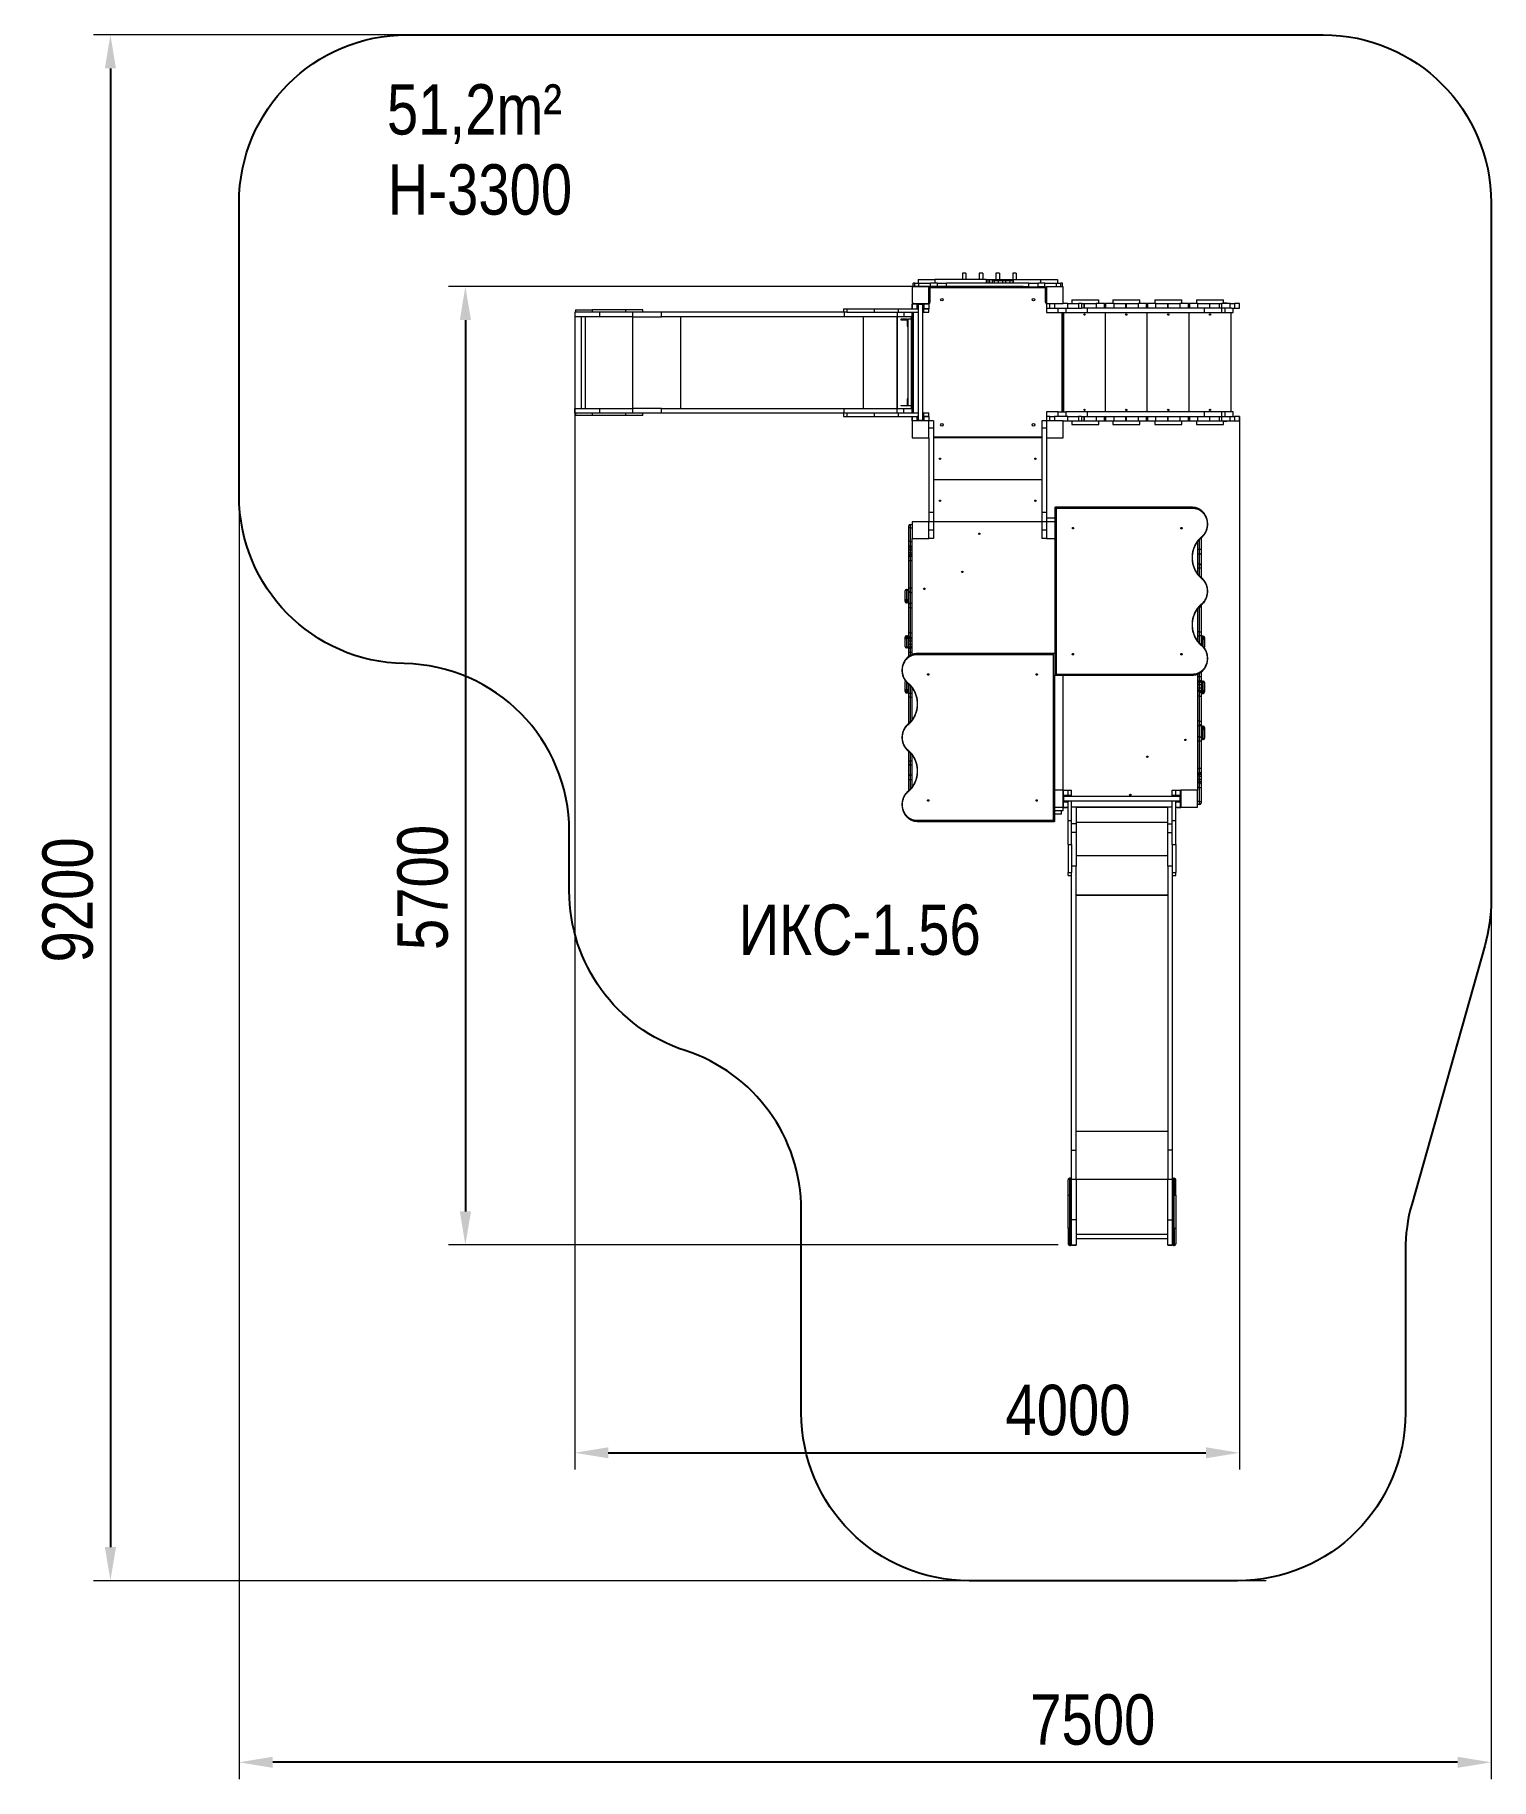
# Model space of a CAD drawing. Header units: millimetres. Extents: x -4998 to 3680, y -5971 to 4421.
import ezdxf

# ---------------------------------------------------------------- set-up
doc = ezdxf.new("R2010")
doc.units = ezdxf.units.MM
for name, color, linetype in [('DIKOM_АРТИКУЛ', 7, 'Continuous'), ('DIKOM_ЗОНА', 80, 'Continuous'), ('DIKOM_РАЗМЕР_ЗОНА', 7, 'Continuous'), ('DIKOM_РАЗМЕР_ОБЪЕКТА', 7, 'Continuous')]:
    doc.layers.add(name, color=color, linetype=linetype)
doc.styles.add('style1', font='arial.ttf', dxfattribs={"width": 0.8})
doc.dimstyles.new('1-50', dxfattribs={"dimtxt": 300, "dimasz": 200, "dimexe": 100, "dimexo": 0, "dimgap": 100, "dimtad": 1, "dimtxsty": 'style1', "dimcen": 200, "dimclrd": 7, "dimclre": 7, "dimclrt": 7, "dimadec": 1, "dimazin": 2, "dimtfac": 1, "dimtmove": 0, "dimatfit": 2, "dimfxl": 0, "dimlwd": 25, "dimlwe": 18, "dimarcsym": 0})

msp = doc.modelspace()

# ---------------------------------------------------------------- texts
at = {"layer": 'DIKOM_АРТИКУЛ', "insert": (-803.927, -760.411), "char_height": 300, "attachment_point": 1, "style": 'style1'}
msp.add_mtext_dynamic_manual_height_columns('ИКС-1.56', width=1667.53662, gutter_width=20, heights=[0], dxfattribs=at)
at = {"layer": 'DIKOM_РАЗМЕР_ОБЪЕКТА', "insert": (-2900.378, 4126.77), "char_height": 300, "attachment_point": 1, "style": 'style1'}
msp.add_mtext_dynamic_manual_height_columns('51,2m²', width=5885.53069, gutter_width=20, heights=[0], dxfattribs=at)
at = {"layer": 'DIKOM_РАЗМЕР_ОБЪЕКТА', "insert": (-2895.914, 3649.626), "char_height": 300, "width": 5885.53069, "attachment_point": 1, "style": 'style1'}
msp.add_mtext('H-3300', dxfattribs=at)

# ---------------------------------------------------------------- blocks, each defined once
blk = doc.blocks.new('*D11')
at = {"layer": 'Defpoints', "color": 0, "linetype": 'Continuous', "transparency": 16777216}
for p in [(-1781, 2741), (2180, 2147), (2180, -4027)]:
    blk.add_point(p, dxfattribs=at)
at = {"layer": 'DIKOM_РАЗМЕР_ОБЪЕКТА', "color": 7, "linetype": 'Continuous', "lineweight": 18, "transparency": 16777216}
for p, q in [((-1781, 2741), (-1781, -4127)), ((2180, 2147), (2180, -4127))]:
    blk.add_line(p, q, dxfattribs=at)
at = {"layer": 'DIKOM_РАЗМЕР_ОБЪЕКТА', "color": 7, "linetype": 'Continuous', "lineweight": 25, "transparency": 16777216}
blk.add_line((-1581, -4027), (1980, -4027), dxfattribs=at)
at = {"layer": 'DIKOM_РАЗМЕР_ОБЪЕКТА', "color": 7, "linetype": 'Continuous', "transparency": 16777216}
for points in [[(-1581, -3994), (-1581, -4060), (-1781, -4027)], [(1980, -3994), (1980, -4060), (2180, -4027)]]:
    blk.add_solid(points, dxfattribs=at)
at = {"layer": 'DIKOM_РАЗМЕР_ОБЪЕКТА', "color": 7, "linetype": 'Continuous', "lineweight": 15, "transparency": 16777216, "insert": (1158, -3774), "char_height": 300, "attachment_point": 5, "style": 'style1'}
blk.add_mtext('4000', dxfattribs=at)
blk = doc.blocks.new('*D12')
at = {"layer": 'Defpoints', "color": 0, "linetype": 'Continuous', "transparency": 16777216}
for p in [(891, 2921), (-2433, -2789), (1099, -2789)]:
    blk.add_point(p, dxfattribs=at)
at = {"layer": 'DIKOM_РАЗМЕР_ОБЪЕКТА', "color": 7, "linetype": 'Continuous', "lineweight": 18, "transparency": 16777216}
for p, q in [((891, 2921), (-2533, 2921)), ((1099, -2789), (-2533, -2789))]:
    blk.add_line(p, q, dxfattribs=at)
at = {"layer": 'DIKOM_РАЗМЕР_ОБЪЕКТА', "color": 7, "linetype": 'Continuous', "lineweight": 25, "transparency": 16777216}
blk.add_line((-2433, 2721), (-2433, -2589), dxfattribs=at)
at = {"layer": 'DIKOM_РАЗМЕР_ОБЪЕКТА', "color": 7, "linetype": 'Continuous', "transparency": 16777216}
for points in [[(-2466, 2721), (-2399, 2721), (-2433, 2921)], [(-2466, -2589), (-2399, -2589), (-2433, -2789)]]:
    blk.add_solid(points, dxfattribs=at)
at = {"layer": 'DIKOM_РАЗМЕР_ОБЪЕКТА', "color": 7, "linetype": 'Continuous', "lineweight": 15, "transparency": 16777216, "insert": (-2686, -659), "char_height": 300, "attachment_point": 5, "rotation": 90, "style": 'style1'}
blk.add_mtext('5700', dxfattribs=at)
blk = doc.blocks.new('*D13')
at = {"layer": 'Defpoints', "color": 0, "transparency": 16777216}
for p in [(2340, 4421), (-4548, -4789), (2340, -4789)]:
    blk.add_point(p, dxfattribs=at)
at = {"layer": 'DIKOM_РАЗМЕР_ЗОНА', "color": 7, "lineweight": 18, "transparency": 16777216}
for p, q in [((2340, 4421), (-4648, 4421)), ((2340, -4789), (-4648, -4789))]:
    blk.add_line(p, q, dxfattribs=at)
at = {"layer": 'DIKOM_РАЗМЕР_ЗОНА', "color": 7, "lineweight": 25, "transparency": 16777216}
blk.add_line((-4548, 4221), (-4548, -4589), dxfattribs=at)
at = {"layer": 'DIKOM_РАЗМЕР_ЗОНА', "color": 7, "transparency": 16777216}
for points in [[(-4581, 4221), (-4515, 4221), (-4548, 4421)], [(-4581, -4589), (-4515, -4589), (-4548, -4789)]]:
    blk.add_solid(points, dxfattribs=at)
at = {"layer": 'DIKOM_РАЗМЕР_ЗОНА', "color": 7, "transparency": 16777216, "insert": (-4801, -733), "char_height": 300, "attachment_point": 5, "rotation": 90, "style": 'style1'}
blk.add_mtext('9200', dxfattribs=at)
blk = doc.blocks.new('*D14')
at = {"layer": 'Defpoints', "color": 0, "transparency": 16777216}
for p in [(-3781, 2216), (3680, 287), (-3781, -5871)]:
    blk.add_point(p, dxfattribs=at)
at = {"layer": 'DIKOM_РАЗМЕР_ЗОНА', "color": 7, "lineweight": 18, "transparency": 16777216}
for p, q in [((-3781, 2216), (-3781, -5971)), ((3680, 287), (3680, -5971))]:
    blk.add_line(p, q, dxfattribs=at)
at = {"layer": 'DIKOM_РАЗМЕР_ЗОНА', "color": 7, "lineweight": 25, "transparency": 16777216}
blk.add_line((3480, -5871), (-3581, -5871), dxfattribs=at)
at = {"layer": 'DIKOM_РАЗМЕР_ЗОНА', "color": 7, "transparency": 16777216}
for points in [[(-3581, -5838), (-3581, -5904), (-3781, -5871)], [(3480, -5838), (3480, -5904), (3680, -5871)]]:
    blk.add_solid(points, dxfattribs=at)
at = {"layer": 'DIKOM_РАЗМЕР_ЗОНА', "color": 7, "transparency": 16777216, "insert": (1306, -5618), "char_height": 300, "attachment_point": 5, "style": 'style1'}
blk.add_mtext('7500', dxfattribs=at)

# ---------------------------------------------------------------- dimensions: what is measured, and where the dimension line sits
at = {"layer": 'DIKOM_РАЗМЕР_ЗОНА', "color": 3}
dim = msp.add_linear_dim(base=(-4548.098, -4788.91), p1=(2340.49, 4420.534), p2=(2340.49, -4788.91), angle=90, text='9200', dimstyle='1-50', dxfattribs=at)
dim.commit()
dim.dimension.update_dxf_attribs({"geometry": '*D13', "text_midpoint": (-4548.098, -732.584), "dimtype": 160})
dim = msp.add_linear_dim(base=(-3781.103, -5871.136), p1=(3679.618, 286.959), p2=(-3781.103, 2215.854), text='7500', dimstyle='1-50', dxfattribs=at)
dim.commit()
dim.dimension.update_dxf_attribs({"geometry": '*D14', "text_midpoint": (1305.864, -5871.136), "dimtype": 160})
at = {"layer": 'DIKOM_РАЗМЕР_ОБЪЕКТА', "color": 7, "linetype": 'Continuous', "lineweight": 15}
dim = msp.add_linear_dim(base=(-2432.801, -2788.91), p1=(891.058, 2920.534), p2=(1098.897, -2788.91), angle=90, text='5700', dimstyle='1-50', dxfattribs=at)
dim.commit()
dim.dimension.update_dxf_attribs({"geometry": '*D12', "text_midpoint": (-2432.801, -658.825), "dimtype": 160})
dim = msp.add_linear_dim(base=(2179.618, -4027.158), p1=(-1781.318, 2741.352), p2=(2179.618, 2147.352), text='4000', dimstyle='1-50', dxfattribs=at)
dim.commit()
dim.dimension.update_dxf_attribs({"geometry": '*D11', "text_midpoint": (1158.285, -4027.158), "dimtype": 160})

# ---------------------------------------------------------------- linework, layer by layer
at = {"color": 7, "linetype": 'Continuous', "lineweight": 15}
for p, q in [((329.79, 2920.352), (229.79, 2920.352)), ((229.79, 2920.352), (229.79, 2820.352)), ((234.79, 2920.352), (234.79, 2941.352)), ((244.79, 2941.352), (234.79, 2941.352)), ((244.79, 2920.352), (244.79, 2941.352)), ((244.79, 2941.352), (269.79, 2941.352)), ((264.79, 2962.352), (264.79, 2941.352)), ((264.79, 2962.352), (364.79, 2962.352)), ((269.79, 2920.352), (269.79, 2941.352)), ((269.79, 2941.352), (339.79, 2941.352)), ((329.79, 2920.352), (339.79, 2920.352)), ((329.79, 2820.352), (329.79, 2920.352)), ((335.79, 2910.352), (329.79, 2910.352)), ((335.79, 2910.352), (335.79, 2828.352)), ((339.79, 2920.352), (339.79, 2941.352)), ((379.79, 2941.352), (339.79, 2941.352)), ((379.79, 2920.352), (339.79, 2920.352)), ((339.79, 2914.352), (339.79, 2920.352)), ((1019.79, 2914.352), (339.79, 2914.352)), ((364.79, 2962.352), (364.79, 2941.352)), ((669.79, 2962.352), (364.79, 2962.352)), ((379.79, 2920.352), (379.79, 2941.352)), ((379.79, 2941.352), (435.061, 2941.352)), ((379.79, 2920.352), (435.061, 2920.352)), ((435.061, 2920.352), (435.061, 2941.352)), ((924.518, 2941.352), (435.061, 2941.352)), ((924.518, 2920.352), (435.061, 2920.352)), ((549.79, 3001.352), (528.79, 3001.352)), ((528.79, 3001.352), (528.79, 3000.442)), ((528.79, 3000.442), (528.79, 2962.352)), ((549.79, 3001.352), (549.79, 3000.442)), ((549.79, 3000.442), (549.79, 2962.352)), ((649.79, 3001.352), (628.79, 3001.352)), ((628.79, 3001.352), (628.79, 3000.442)), ((628.79, 3000.442), (628.79, 2962.352)), ((649.79, 3001.352), (649.79, 3000.442)), ((649.79, 3000.442), (649.79, 2962.352)), ((669.79, 2962.352), (669.79, 2941.352)), ((669.79, 2962.352), (679.79, 2962.352)), ((679.79, 2962.352), (679.79, 2941.352)), ((679.79, 2962.352), (689.79, 2962.352)), ((689.79, 2962.352), (689.79, 2941.352)), ((689.79, 2962.352), (994.79, 2962.352)), ((705.533, 2956.352), (705.533, 2941.352)), ((705.533, 2956.352), (718.605, 2956.352)), ((718.605, 2956.352), (718.605, 2941.352)), ((718.605, 2956.352), (742.394, 2956.352)), ((749.79, 3001.352), (728.79, 3001.352)), ((728.79, 3001.352), (728.79, 3000.442)), ((728.79, 3000.442), (728.79, 2962.352)), ((742.394, 2956.352), (742.394, 2941.352)), ((742.394, 2956.352), (766.952, 2956.352)), ((749.79, 3001.352), (749.79, 3000.442)), ((749.79, 3000.442), (749.79, 2962.352)), ((766.952, 2956.352), (766.952, 2941.352)), ((766.952, 2956.352), (784.821, 2956.352)), ((784.821, 2956.352), (784.821, 2941.352)), ((784.821, 2956.352), (812.535, 2956.352)), ((812.535, 2956.352), (812.535, 2941.352)), ((812.535, 2956.352), (830.422, 2956.352)), ((849.79, 3001.352), (828.79, 3001.352)), ((828.79, 3001.352), (828.79, 3000.442)), ((828.79, 3000.442), (828.79, 2962.352)), ((830.422, 2956.352), (830.422, 2941.352)), ((830.422, 2956.352), (833.111, 2956.352)), ((833.111, 2941.352), (833.111, 2956.352)), ((849.79, 3001.352), (849.79, 3000.442)), ((849.79, 3000.442), (849.79, 2962.352)), ((924.518, 2920.352), (924.518, 2941.352)), ((924.518, 2941.352), (979.79, 2941.352)), ((924.518, 2920.352), (979.79, 2920.352)), ((979.79, 2920.352), (979.79, 2941.352)), ((1019.79, 2941.352), (979.79, 2941.352)), ((1019.79, 2920.352), (979.79, 2920.352)), ((994.79, 2962.352), (994.79, 2941.352)), ((994.79, 2962.352), (1094.79, 2962.352)), ((1019.79, 2920.352), (1019.79, 2941.352)), ((1019.79, 2941.352), (1089.79, 2941.352)), ((1019.79, 2920.352), (1029.79, 2920.352)), ((1019.79, 2914.352), (1019.79, 2920.352)), ((1023.79, 2828.352), (1023.79, 2910.352)), ((1023.79, 2910.352), (1029.79, 2910.352)), ((1029.79, 2920.352), (1029.79, 2820.352)), ((1129.79, 2920.352), (1029.79, 2920.352)), ((1089.79, 2920.352), (1089.79, 2941.352)), ((1089.79, 2941.352), (1114.79, 2941.352)), ((1094.79, 2962.352), (1094.79, 2941.352)), ((1124.79, 2941.352), (1114.79, 2941.352)), ((1114.79, 2920.352), (1114.79, 2941.352)), ((1124.79, 2920.352), (1124.79, 2941.352)), ((1129.79, 2820.352), (1129.79, 2920.352)), ((229.783, 2816.352), (229.783, 2789.352)), ((229.793, 2816.352), (229.783, 2816.352)), ((229.79, 2820.352), (329.79, 2820.352)), ((229.793, 2789.352), (229.793, 2816.352)), ((259.793, 2816.352), (229.793, 2816.352)), ((239.79, 2816.352), (239.79, 2820.352)), ((259.79, 2814.352), (259.79, 2818.352)), ((299.79, 2818.352), (259.79, 2818.352)), ((299.79, 2814.352), (259.79, 2814.352)), ((259.793, 2789.352), (259.793, 2814.352)), ((266.29, 2814.352), (266.29, 2122.352)), ((293.29, 2122.352), (293.29, 2814.352)), ((299.79, 2814.352), (299.79, 2818.352)), ((299.79, 2816.352), (299.79, 2789.352)), ((299.79, 2816.352), (299.79, 2816.352)), ((329.79, 2816.352), (299.79, 2816.352)), ((321.79, 2816.352), (321.79, 2820.352)), ((335.79, 2828.352), (329.79, 2828.352)), ((329.79, 2816.352), (329.79, 2789.352)), ((1023.79, 2828.352), (1029.79, 2828.352)), ((1029.618, 2820.352), (1029.618, 2793.352)), ((1029.79, 2820.352), (1029.618, 2820.352)), ((1029.79, 2820.352), (1029.79, 2793.352)), ((1029.79, 2820.352), (1129.79, 2820.352)), ((1049.79, 2793.352), (1049.79, 2820.352)), ((1076.973, 2820.352), (1076.973, 2793.352)), ((1156.797, 2820.352), (1129.79, 2820.352)), ((1156.797, 2793.352), (1156.797, 2820.352)), ((1156.797, 2820.352), (1219.9, 2820.352)), ((1181.397, 2841.352), (1181.397, 2820.352)), ((1181.397, 2841.352), (1341.397, 2841.352)), ((1219.9, 2820.352), (1219.9, 2793.352)), ((1240.076, 2820.352), (1219.9, 2820.352)), ((1240.076, 2793.352), (1240.076, 2820.352)), ((1240.076, 2820.352), (1253.618, 2820.352)), ((1253.618, 2793.352), (1253.618, 2820.352)), ((1253.618, 2820.352), (1256.618, 2820.352)), ((1256.618, 2793.352), (1256.618, 2820.352)), ((1256.618, 2820.352), (1326.618, 2820.352)), ((1326.618, 2820.352), (1326.618, 2793.352)), ((1376.618, 2820.352), (1326.618, 2820.352)), ((1341.397, 2820.352), (1341.397, 2841.352)), ((1376.618, 2793.352), (1376.618, 2820.352)), ((1376.618, 2820.352), (1382.618, 2820.352)), ((1382.618, 2820.352), (1382.618, 2793.352)), ((1432.618, 2820.352), (1382.618, 2820.352)), ((1425.618, 2841.352), (1425.618, 2820.352)), ((1425.618, 2841.352), (1585.618, 2841.352)), ((1432.618, 2793.352), (1432.618, 2820.352)), ((1432.618, 2820.352), (1502.618, 2820.352)), ((1502.618, 2793.352), (1502.618, 2820.352)), ((1502.618, 2820.352), (1506.618, 2820.352)), ((1506.618, 2793.352), (1506.618, 2820.352)), ((1506.618, 2820.352), (1576.618, 2820.352)), ((1576.618, 2820.352), (1576.618, 2793.352)), ((1626.618, 2820.352), (1576.618, 2820.352)), ((1585.618, 2820.352), (1585.618, 2841.352)), ((1626.618, 2793.352), (1626.618, 2820.352)), ((1626.618, 2820.352), (1632.618, 2820.352)), ((1632.618, 2820.352), (1632.618, 2793.352)), ((1682.618, 2820.352), (1632.618, 2820.352)), ((1675.618, 2841.352), (1675.618, 2820.352)), ((1675.618, 2841.352), (1835.618, 2841.352)), ((1682.618, 2793.352), (1682.618, 2820.352)), ((1682.618, 2820.352), (1752.618, 2820.352)), ((1752.618, 2793.352), (1752.618, 2820.352)), ((1752.618, 2820.352), (1755.618, 2820.352)), ((1755.618, 2793.352), (1755.618, 2820.352)), ((1755.618, 2820.352), (1825.618, 2820.352)), ((1825.618, 2820.352), (1825.618, 2793.352)), ((1875.618, 2820.352), (1825.618, 2820.352)), ((1835.618, 2820.352), (1835.618, 2841.352)), ((1875.618, 2793.352), (1875.618, 2820.352)), ((1875.618, 2820.352), (1881.618, 2820.352)), ((1881.618, 2820.352), (1881.618, 2793.352)), ((1931.618, 2820.352), (1881.618, 2820.352)), ((1924.618, 2841.352), (1924.618, 2820.352)), ((1924.618, 2841.352), (2084.618, 2841.352)), ((1931.618, 2793.352), (1931.618, 2820.352)), ((1931.618, 2820.352), (2002.668, 2820.352)), ((2002.668, 2793.352), (2002.668, 2820.352)), ((2002.668, 2820.352), (2061.579, 2820.352)), ((2061.579, 2793.352), (2061.579, 2820.352)), ((2061.579, 2820.352), (2072.367, 2820.352)), ((2072.367, 2820.352), (2072.367, 2793.352)), ((2125.302, 2820.352), (2072.367, 2820.352)), ((2084.618, 2820.352), (2084.618, 2841.352)), ((2084.618, 2823.352), (2104.618, 2823.352)), ((2104.618, 2823.352), (2104.618, 2820.352)), ((2125.302, 2793.352), (2125.302, 2820.352)), ((2125.302, 2820.352), (2150.489, 2820.352)), ((2150.489, 2820.352), (2150.489, 2793.352)), ((2179.618, 2820.352), (2150.489, 2820.352)), ((2179.618, 2793.352), (2179.618, 2820.352)), ((-1781.318, 2768.352), (-1781.318, 2741.352)), ((-1781.317, 2768.352), (-1781.318, 2768.352)), ((-1781.317, 2741.352), (-1781.318, 2741.352)), ((-1781.317, 2768.352), (-1781.317, 2741.352)), ((-1631.314, 2768.352), (-1781.317, 2768.352)), ((-1631.314, 2741.352), (-1781.317, 2741.352)), ((-1776.319, 2783.352), (-1776.319, 2768.352)), ((-1776.319, 2783.352), (-1676.317, 2783.352)), ((-1743.319, 2741.352), (-1743.319, 2195.352)), ((-1716.318, 2195.352), (-1716.318, 2741.352)), ((-1676.317, 2783.352), (-1676.317, 2768.352)), ((-1476.317, 2783.352), (-1676.317, 2783.352)), ((-1631.314, 2741.352), (-1631.314, 2768.352)), ((-1436.314, 2768.352), (-1631.314, 2768.352)), ((-1436.314, 2741.352), (-1631.314, 2741.352)), ((-1476.317, 2768.352), (-1476.317, 2783.352)), ((-1376.319, 2783.352), (-1476.317, 2783.352)), ((-1436.318, 2741.352), (-1436.318, 2195.352)), ((-1436.314, 2768.352), (-1436.314, 2741.352)), ((-1264.24, 2768.352), (-1436.314, 2768.352)), ((-1436.314, 2741.352), (-1264.24, 2741.352)), ((-1376.319, 2768.352), (-1376.319, 2783.352)), ((-1264.24, 2741.352), (-1264.24, 2768.352)), ((-179.117, 2768.352), (-1264.24, 2768.352)), ((-175.457, 2741.352), (-1264.24, 2741.352)), ((-1149.528, 2195.352), (-1149.528, 2741.352)), ((-179.117, 2789.352), (-179.117, 2768.352)), ((-179.117, 2789.352), (-160.255, 2789.352)), ((-175.457, 2768.352), (-175.457, 2741.352)), ((-159.76, 2768.352), (-175.457, 2768.352)), ((139.616, 2741.352), (-175.457, 2741.352)), ((-160.255, 2789.352), (-160.255, 2768.352)), ((-160.255, 2789.352), (5.888, 2789.352)), ((-160.255, 2768.352), (5.888, 2768.352)), ((-60.745, 2195.352), (-60.745, 2741.352)), ((5.888, 2768.352), (5.888, 2789.352)), ((5.888, 2789.352), (148.639, 2789.352)), ((5.888, 2768.352), (148.639, 2768.352)), ((139.616, 2768.352), (139.616, 2741.352)), ((179.436, 2741.352), (139.616, 2741.352)), ((139.755, 2741.352), (139.755, 2195.352)), ((139.757, 2195.352), (139.757, 2741.352)), ((148.639, 2768.352), (148.639, 2789.352)), ((148.639, 2789.352), (266.29, 2789.352)), ((148.639, 2768.352), (266.29, 2768.352)), ((161.755, 2726.352), (161.755, 2723.352)), ((197.755, 2726.352), (161.755, 2726.352)), ((161.755, 2723.352), (197.755, 2723.352)), ((179.436, 2768.352), (179.436, 2741.352)), ((229.471, 2741.352), (179.436, 2741.352)), ((199.755, 2721.352), (199.755, 2685.352)), ((202.755, 2685.352), (202.755, 2721.352)), ((204.755, 2726.352), (204.755, 2210.352)), ((225.755, 2726.352), (204.755, 2726.352)), ((225.755, 2726.352), (225.755, 2210.352)), ((226.468, 2195.352), (226.468, 2741.352)), ((229.468, 2195.352), (229.468, 2741.352)), ((229.471, 2768.352), (229.471, 2741.352)), ((229.79, 2168.352), (229.79, 2768.352)), ((235.79, 2768.352), (235.79, 2168.352)), ((266.29, 2789.352), (259.793, 2789.352)), ((299.79, 2789.352), (293.29, 2789.352)), ((293.29, 2789.352), (299.79, 2789.352)), ((293.29, 2768.352), (299.79, 2768.352)), ((329.79, 2789.352), (299.79, 2789.352)), ((299.79, 2768.352), (299.79, 2789.352)), ((299.79, 2789.352), (329.789, 2789.352)), ((299.79, 2768.352), (329.789, 2768.352)), ((329.789, 2768.352), (329.789, 2789.352)), ((1029.618, 2793.352), (1029.618, 2766.352)), ((1029.79, 2793.352), (1029.618, 2793.352)), ((1029.618, 2766.352), (1099.618, 2766.352)), ((1029.79, 2793.352), (1049.79, 2793.352)), ((1049.79, 2793.352), (1076.973, 2793.352)), ((1076.973, 2793.352), (1156.797, 2793.352)), ((1099.618, 2766.352), (1099.618, 2793.352)), ((1099.618, 2766.352), (1145.639, 2766.352)), ((1123.79, 2174.352), (1123.79, 2766.352)), ((1129.79, 2766.352), (1129.79, 2174.352)), ((1131.618, 2766.352), (1131.618, 2174.352)), ((1145.639, 2793.352), (1145.639, 2766.352)), ((1145.639, 2766.352), (1272.163, 2766.352)), ((1156.797, 2793.352), (1219.9, 2793.352)), ((1219.9, 2793.352), (1239.282, 2793.352)), ((1272.163, 2793.352), (1239.282, 2793.352)), ((1272.163, 2793.352), (1272.163, 2766.352)), ((1970.208, 2793.352), (1272.163, 2793.352)), ((1272.163, 2766.352), (1970.208, 2766.352)), ((1381.618, 2174.352), (1381.618, 2766.352)), ((1630.618, 2174.352), (1630.618, 2766.352)), ((1880.618, 2174.352), (1880.618, 2766.352)), ((1970.208, 2793.352), (1970.208, 2766.352)), ((2072.077, 2793.352), (1970.208, 2793.352)), ((1970.208, 2766.352), (2072.077, 2766.352)), ((2072.077, 2793.352), (2072.077, 2766.352)), ((2092.205, 2793.352), (2072.077, 2793.352)), ((2072.077, 2766.352), (2092.205, 2766.352)), ((2092.205, 2793.352), (2092.205, 2766.352)), ((2131.972, 2793.352), (2092.205, 2793.352)), ((2092.205, 2766.352), (2140.863, 2766.352)), ((2129.618, 2174.352), (2129.618, 2766.352)), ((2131.972, 2793.352), (2150.489, 2793.352)), ((2140.863, 2793.352), (2140.863, 2766.352)), ((2140.863, 2766.352), (2141.511, 2766.352)), ((2141.511, 2766.352), (2141.511, 2793.352)), ((2150.489, 2793.352), (2179.618, 2793.352)), ((199.755, 2685.352), (202.755, 2685.352)), ((-1781.318, 2168.352), (-1781.318, 2195.352)), ((-1781.318, 2195.352), (-1781.317, 2195.352)), ((-1781.317, 2195.352), (-1781.317, 2168.352)), ((-1781.317, 2195.352), (-1631.314, 2195.352)), ((-1631.314, 2168.352), (-1631.314, 2195.352)), ((-1631.314, 2195.352), (-1436.314, 2195.352)), ((-1436.314, 2195.352), (-1436.314, 2168.352)), ((-1264.24, 2195.352), (-1436.314, 2195.352)), ((-1264.24, 2168.352), (-1264.24, 2195.352)), ((-1264.24, 2195.352), (-175.457, 2195.352)), ((-175.457, 2168.352), (-175.457, 2195.352)), ((-175.457, 2195.352), (139.616, 2195.352)), ((139.616, 2168.352), (139.616, 2195.352)), ((139.616, 2195.352), (179.436, 2195.352)), ((161.755, 2213.352), (161.755, 2210.352)), ((161.755, 2213.352), (197.755, 2213.352)), ((197.755, 2210.352), (161.755, 2210.352)), ((179.436, 2168.352), (179.436, 2195.352)), ((179.436, 2195.352), (229.471, 2195.352)), ((199.755, 2251.352), (199.755, 2215.352)), ((202.755, 2251.352), (199.755, 2251.352)), ((202.755, 2215.352), (202.755, 2251.352)), ((225.755, 2210.352), (204.755, 2210.352)), ((229.471, 2168.352), (229.471, 2195.352)), ((-1781.318, 2168.352), (-1781.317, 2168.352)), ((-1781.317, 2168.352), (-1631.314, 2168.352)), ((-1776.319, 2168.352), (-1776.319, 2153.352)), ((-1676.317, 2153.352), (-1776.319, 2153.352)), ((-1676.317, 2168.352), (-1676.317, 2153.352)), ((-1476.317, 2153.352), (-1676.317, 2153.352)), ((-1631.314, 2168.352), (-1436.314, 2168.352)), ((-1476.317, 2153.352), (-1476.317, 2168.352)), ((-1376.319, 2153.352), (-1476.317, 2153.352)), ((-1436.314, 2168.352), (-1264.24, 2168.352)), ((-1376.319, 2153.352), (-1376.319, 2168.352)), ((-1264.24, 2168.352), (-179.117, 2168.352)), ((-179.117, 2168.352), (-179.117, 2147.352)), ((-179.117, 2147.352), (-160.255, 2147.352)), ((-175.457, 2168.352), (-159.76, 2168.352)), ((-160.255, 2168.352), (-160.255, 2147.352)), ((-160.255, 2168.352), (5.888, 2168.352)), ((-160.255, 2147.352), (5.888, 2147.352)), ((5.888, 2147.352), (5.888, 2168.352)), ((5.888, 2168.352), (148.639, 2168.352)), ((5.888, 2147.352), (148.639, 2147.352)), ((148.639, 2147.352), (148.639, 2168.352)), ((148.639, 2168.352), (266.29, 2168.352)), ((148.639, 2147.352), (266.29, 2147.352)), ((229.783, 2147.352), (229.783, 2120.352)), ((229.79, 2120.352), (229.783, 2120.352)), ((329.79, 2120.352), (229.79, 2120.352)), ((229.79, 2120.352), (229.79, 2020.352)), ((229.793, 2120.352), (229.793, 2147.352)), ((259.79, 2120.352), (259.79, 2122.352)), ((299.79, 2122.352), (259.79, 2122.352)), ((266.29, 2147.352), (259.793, 2147.352)), ((259.793, 2122.352), (259.793, 2147.352)), ((293.29, 2168.352), (299.79, 2168.352)), ((299.79, 2147.352), (293.29, 2147.352)), ((293.29, 2147.352), (299.79, 2147.352)), ((299.79, 2147.352), (299.79, 2168.352)), ((299.79, 2168.352), (329.789, 2168.352)), ((299.79, 2147.352), (299.79, 2120.352)), ((329.79, 2147.352), (299.79, 2147.352)), ((299.79, 2147.352), (329.789, 2147.352)), ((299.79, 2120.352), (299.79, 2122.352)), ((329.789, 2147.352), (329.789, 2168.352)), ((329.79, 2147.352), (329.79, 2120.352)), ((356.79, 2120.352), (329.79, 2120.352)), ((329.79, 2020.352), (329.79, 2120.352)), ((356.79, 2120.352), (356.79, 2076.583)), ((1029.79, 2120.352), (1002.79, 2120.352)), ((1002.79, 2120.352), (1002.79, 2076.583)), ((1029.618, 2174.352), (1029.618, 2147.352)), ((1099.618, 2174.352), (1029.618, 2174.352)), ((1029.618, 2147.352), (1029.79, 2147.352)), ((1029.618, 2147.352), (1029.618, 2120.352)), ((1029.79, 2147.352), (1029.79, 2120.352)), ((1049.79, 2147.352), (1029.79, 2147.352)), ((1029.79, 2120.352), (1029.79, 2020.352)), ((1129.79, 2120.352), (1029.79, 2120.352)), ((1049.79, 2120.352), (1049.79, 2147.352)), ((1049.79, 2147.352), (1076.973, 2147.352)), ((1076.973, 2147.352), (1076.973, 2120.352)), ((1156.797, 2147.352), (1076.973, 2147.352)), ((1099.618, 2147.352), (1099.618, 2174.352)), ((1099.618, 2174.352), (1145.639, 2174.352)), ((1129.79, 2120.352), (1156.797, 2120.352)), ((1129.79, 2020.352), (1129.79, 2120.352)), ((1145.639, 2174.352), (1145.639, 2147.352)), ((1272.163, 2174.352), (1145.639, 2174.352)), ((1156.797, 2120.352), (1156.797, 2147.352)), ((1156.797, 2147.352), (1219.9, 2147.352)), ((1156.797, 2120.352), (1219.9, 2120.352)), ((1181.397, 2120.352), (1181.397, 2099.352)), ((1181.397, 2099.352), (1341.397, 2099.352)), ((1219.9, 2147.352), (1219.9, 2120.352)), ((1239.282, 2147.352), (1219.9, 2147.352)), ((1219.9, 2120.352), (1240.076, 2120.352)), ((1239.282, 2147.352), (1272.163, 2147.352)), ((1240.076, 2120.352), (1240.076, 2147.352)), ((1240.076, 2120.352), (1253.618, 2120.352)), ((1253.618, 2120.352), (1253.618, 2147.352)), ((1253.618, 2120.352), (1256.618, 2120.352)), ((1256.618, 2120.352), (1256.618, 2147.352)), ((1256.618, 2120.352), (1326.618, 2120.352)), ((1272.163, 2174.352), (1272.163, 2147.352)), ((1970.208, 2174.352), (1272.163, 2174.352)), ((1272.163, 2147.352), (1970.208, 2147.352)), ((1326.618, 2147.352), (1326.618, 2120.352)), ((1326.618, 2120.352), (1376.618, 2120.352)), ((1341.397, 2099.352), (1341.397, 2120.352)), ((1376.618, 2120.352), (1376.618, 2147.352)), ((1376.618, 2120.352), (1382.618, 2120.352)), ((1382.618, 2147.352), (1382.618, 2120.352)), ((1382.618, 2120.352), (1432.618, 2120.352)), ((1425.618, 2120.352), (1425.618, 2099.352)), ((1425.618, 2099.352), (1585.618, 2099.352)), ((1432.618, 2120.352), (1432.618, 2147.352)), ((1432.618, 2120.352), (1502.618, 2120.352)), ((1502.618, 2120.352), (1502.618, 2147.352)), ((1502.618, 2120.352), (1506.618, 2120.352)), ((1506.618, 2120.352), (1506.618, 2147.352)), ((1506.618, 2120.352), (1576.618, 2120.352)), ((1576.618, 2147.352), (1576.618, 2120.352)), ((1576.618, 2120.352), (1626.618, 2120.352)), ((1585.618, 2099.352), (1585.618, 2120.352)), ((1626.618, 2120.352), (1626.618, 2147.352)), ((1626.618, 2120.352), (1632.618, 2120.352)), ((1632.618, 2147.352), (1632.618, 2120.352)), ((1632.618, 2120.352), (1682.618, 2120.352)), ((1675.618, 2120.352), (1675.618, 2099.352)), ((1675.618, 2099.352), (1824.01, 2099.352)), ((1682.618, 2120.352), (1682.618, 2147.352)), ((1682.618, 2120.352), (1752.618, 2120.352)), ((1752.618, 2120.352), (1752.618, 2147.352)), ((1752.618, 2120.352), (1755.618, 2120.352)), ((1755.618, 2120.352), (1755.618, 2147.352)), ((1755.618, 2120.352), (1825.618, 2120.352)), ((1824.01, 2099.352), (1835.618, 2099.352)), ((1825.618, 2147.352), (1825.618, 2120.352)), ((1825.618, 2120.352), (1875.618, 2120.352)), ((1835.618, 2099.352), (1835.618, 2120.352)), ((1875.618, 2120.352), (1875.618, 2147.352)), ((1875.618, 2120.352), (1881.618, 2120.352)), ((1881.618, 2147.352), (1881.618, 2120.352)), ((1881.618, 2120.352), (1931.618, 2120.352)), ((1924.618, 2120.352), (1924.618, 2099.352)), ((1924.618, 2099.352), (2084.618, 2099.352)), ((1931.618, 2120.352), (1931.618, 2147.352)), ((1931.618, 2120.352), (2002.668, 2120.352)), ((1970.208, 2174.352), (1970.208, 2147.352)), ((2072.077, 2174.352), (1970.208, 2174.352)), ((1970.208, 2147.352), (2072.077, 2147.352)), ((2002.668, 2120.352), (2002.668, 2147.352)), ((2002.668, 2120.352), (2061.579, 2120.352)), ((2061.579, 2120.352), (2061.579, 2147.352)), ((2061.579, 2120.352), (2072.367, 2120.352)), ((2072.077, 2174.352), (2072.077, 2147.352)), ((2092.205, 2174.352), (2072.077, 2174.352)), ((2072.077, 2147.352), (2092.205, 2147.352)), ((2072.367, 2147.352), (2072.367, 2120.352)), ((2072.367, 2120.352), (2125.302, 2120.352)), ((2084.618, 2099.352), (2084.618, 2120.352)), ((2104.618, 2117.352), (2084.618, 2117.352)), ((2092.205, 2174.352), (2092.205, 2147.352)), ((2140.863, 2174.352), (2092.205, 2174.352)), ((2092.205, 2147.352), (2131.972, 2147.352)), ((2104.618, 2120.352), (2104.618, 2117.352)), ((2125.302, 2120.352), (2125.302, 2147.352)), ((2125.302, 2120.352), (2150.489, 2120.352)), ((2131.972, 2147.352), (2150.489, 2147.352)), ((2140.863, 2174.352), (2140.863, 2147.352)), ((2141.511, 2174.352), (2140.863, 2174.352)), ((2141.511, 2147.352), (2141.511, 2174.352)), ((2150.489, 2147.352), (2150.489, 2120.352)), ((2179.618, 2147.352), (2150.489, 2147.352)), ((2150.489, 2120.352), (2179.618, 2120.352)), ((2179.618, 2120.352), (2179.618, 2147.352)), ((229.79, 2020.352), (329.79, 2020.352)), ((356.79, 2076.583), (329.79, 2076.583)), ((329.79, 2020.352), (329.79, 1575.216)), ((356.79, 2076.583), (356.79, 1575.216)), ((356.79, 2026.352), (1002.79, 2026.352)), ((1002.79, 2020.352), (356.79, 2020.352)), ((1002.79, 2020.35), (356.79, 2020.35)), ((1029.79, 2076.583), (1002.79, 2076.583)), ((1002.79, 2076.583), (1002.79, 1575.216)), ((1029.79, 2020.352), (1029.79, 1575.216)), ((1029.79, 2020.352), (1129.79, 2020.352)), ((1002.79, 1770.35), (356.79, 1770.35)), ((356.79, 1575.216), (329.79, 1575.216)), ((329.79, 1575.216), (329.79, 1520.352)), ((356.79, 1575.216), (356.79, 1518.985)), ((1029.79, 1575.216), (1002.79, 1575.216)), ((1002.79, 1575.216), (1002.79, 1518.985)), ((1029.79, 1575.216), (1029.79, 1541.352)), ((1079.788, 1605.852), (1079.788, 734.852)), ((1079.788, 1605.852), (1084.014, 1605.852)), ((1899.691, 1605.852), (1084.014, 1605.852)), ((1084.014, 1605.852), (1084.014, 605.852)), ((1090.659, 1600.852), (1901.804, 1600.852)), ((1090.659, 610.852), (1090.659, 1600.852)), ((208.79, 1484.043), (208.79, 1495.352)), ((208.79, 1401.067), (208.79, 1484.043)), ((216.79, 1503.352), (216.79, 1484.504)), ((216.79, 1503.352), (229.79, 1503.352)), ((216.79, 1484.504), (229.79, 1484.504)), ((216.79, 1484.504), (216.79, 1401.527)), ((229.79, 1520.352), (229.79, 1420.352)), ((329.79, 1520.352), (229.79, 1520.352)), ((329.79, 1420.352), (329.79, 1520.352)), ((356.79, 1518.985), (329.79, 1518.985)), ((356.79, 1470.352), (329.79, 1470.352)), ((1002.79, 1520.352), (356.79, 1520.352)), ((356.79, 1518.985), (356.79, 1470.352)), ((356.79, 1470.352), (356.79, 1420.352)), ((1029.79, 1518.985), (1002.79, 1518.985)), ((1002.79, 1518.985), (1002.79, 1470.352)), ((1029.79, 1470.352), (1002.79, 1470.352)), ((1002.79, 1470.352), (1002.79, 1420.352)), ((1079.788, 1541.352), (1029.788, 1541.352)), ((1029.788, 1541.352), (1029.788, 1520.352)), ((1079.788, 1520.352), (1029.788, 1520.352)), ((1029.79, 1520.352), (1029.79, 1420.352)), ((1079.788, 1541.352), (1079.788, 1520.352)), ((208.79, 1381.369), (208.79, 1401.067)), ((208.79, 1368.814), (208.79, 1381.369)), ((208.79, 1352.472), (208.79, 1368.814)), ((208.79, 1335.171), (208.79, 1352.472)), ((216.79, 1401.527), (229.79, 1401.527)), ((216.79, 1401.527), (216.79, 1374.668)), ((216.79, 1374.668), (229.79, 1374.668)), ((216.79, 1374.668), (216.79, 1364.448)), ((216.79, 1364.448), (229.79, 1364.448)), ((216.79, 1364.448), (216.79, 1352.775)), ((216.79, 1352.775), (229.79, 1352.775)), ((216.79, 1352.775), (216.79, 1335.474)), ((229.79, 1401.527), (229.79, 1420.352)), ((229.79, 1420.352), (329.79, 1420.352)), ((229.79, 1374.668), (229.79, 1401.527)), ((229.79, 1364.448), (229.79, 1374.668)), ((229.79, 1352.775), (229.79, 1364.448)), ((229.79, 1335.474), (229.79, 1352.775)), ((356.79, 1420.352), (329.79, 1420.352)), ((1029.79, 1420.352), (1002.79, 1420.352)), ((1029.79, 1420.352), (1079.788, 1420.352)), ((1929.79, 1399.413), (1929.79, 1354.505)), ((1942.79, 1354.505), (1929.79, 1354.505)), ((1929.79, 1354.505), (1929.79, 1326.055)), ((1942.79, 1354.505), (1942.79, 1415.038)), ((1942.79, 1326.055), (1942.79, 1354.505)), ((1950.79, 1422.737), (1950.79, 1353.89)), ((1950.79, 1353.89), (1950.79, 1333.026)), ((208.79, 1319.218), (208.79, 1335.171)), ((208.79, 1308.953), (208.79, 1319.218)), ((208.79, 1289.274), (208.79, 1308.953)), ((208.79, 1125.731), (208.79, 1289.274)), ((216.79, 1335.474), (229.79, 1335.474)), ((216.79, 1335.474), (216.79, 1324.079)), ((216.79, 1324.079), (229.79, 1324.079)), ((216.79, 1324.079), (216.79, 1315.724)), ((216.79, 1315.724), (216.79, 1288.889)), ((216.79, 1315.724), (229.79, 1315.724)), ((216.79, 1288.889), (229.79, 1288.889)), ((216.79, 1288.889), (216.79, 1125.346)), ((229.79, 1324.079), (229.79, 1335.474)), ((229.79, 1315.724), (229.79, 1324.079)), ((229.79, 1288.889), (229.79, 1315.724)), ((229.79, 1125.346), (229.79, 1288.889)), ((1942.79, 1326.055), (1929.79, 1326.055)), ((1929.79, 1326.055), (1929.79, 1266.75)), ((1942.79, 1266.75), (1929.79, 1266.75)), ((1929.79, 1266.75), (1929.79, 1243.563)), ((1942.79, 1266.75), (1942.79, 1326.055)), ((1942.79, 1243.563), (1942.79, 1266.75)), ((1950.79, 1333.026), (1950.79, 1260.166)), ((1950.79, 1260.166), (1950.79, 1243.163)), ((1942.79, 1243.563), (1929.79, 1243.563)), ((1929.79, 1243.563), (1929.79, 1212.244)), ((1942.79, 1196.661), (1942.79, 1243.563)), ((1950.79, 1243.163), (1950.79, 1188.933)), ((187.79, 1058.12), (187.79, 1108.086)), ((187.79, 1047.151), (187.79, 1058.12)), ((187.79, 1047.121), (187.79, 1047.151)), ((187.79, 1045.223), (187.79, 1047.121)), ((187.79, 1045.194), (187.79, 1045.223)), ((200.79, 1116.086), (195.79, 1116.086)), ((195.79, 1116.086), (195.79, 1050.131)), ((195.79, 1050.131), (200.79, 1050.131)), ((195.79, 1050.131), (195.79, 1039.162)), ((200.79, 1050.131), (200.79, 1116.086)), ((200.79, 1039.162), (200.79, 1050.131)), ((208.79, 1106.668), (208.79, 1125.731)), ((208.79, 1026.833), (208.79, 1106.668)), ((216.79, 1125.346), (229.79, 1125.346)), ((216.79, 1125.346), (216.79, 1099.351)), ((216.79, 1099.351), (229.79, 1099.351)), ((216.79, 1099.351), (216.79, 1034.369)), ((229.79, 1099.351), (229.79, 1125.346)), ((229.79, 1034.369), (229.79, 1099.351)), ((1971.79, 1044.77), (1971.79, 1043.981)), ((1971.79, 1043.981), (1971.79, 1043.966)), ((195.79, 1039.162), (200.79, 1039.162)), ((195.79, 1039.162), (195.79, 1039.121)), ((195.79, 1039.121), (200.79, 1039.121)), ((195.79, 1039.121), (195.79, 1037.234)), ((195.79, 1037.234), (200.79, 1037.234)), ((195.79, 1037.234), (195.79, 1037.194)), ((195.79, 1037.194), (200.79, 1037.194)), ((200.79, 1039.121), (200.79, 1039.162)), ((200.79, 1037.234), (200.79, 1039.121)), ((200.79, 1037.194), (200.79, 1037.234)), ((208.79, 1006.699), (208.79, 1026.833)), ((208.79, 857.509), (208.79, 1006.699)), ((216.79, 1034.369), (216.79, 1006.913)), ((216.79, 1034.369), (229.79, 1034.369)), ((216.79, 1006.913), (216.79, 857.723)), ((216.79, 1006.913), (229.79, 1006.913)), ((229.79, 1006.913), (229.79, 1034.369)), ((229.79, 857.723), (229.79, 1006.913)), ((1929.79, 999.413), (1929.79, 863.668)), ((1942.79, 1013.047), (1940.915, 1013.047)), ((1942.79, 1013.047), (1942.79, 1015.048)), ((1942.79, 863.668), (1942.79, 1013.047)), ((1950.79, 1022.807), (1950.79, 1013.276)), ((1950.79, 1013.276), (1950.79, 863.897)), ((187.79, 833.037), (187.79, 833.041)), ((187.79, 829.38), (187.79, 833.037)), ((200.79, 841.041), (195.79, 841.041)), ((195.79, 841.041), (195.79, 841.036)), ((195.79, 841.036), (195.79, 837.378)), ((195.79, 841.036), (200.79, 841.036)), ((195.79, 837.378), (200.79, 837.378)), ((195.79, 837.378), (195.79, 835.831)), ((195.79, 835.831), (200.79, 835.831)), ((195.79, 835.831), (195.79, 832.942)), ((195.79, 832.942), (195.79, 829.745)), ((195.79, 832.942), (200.79, 832.942)), ((200.79, 841.036), (200.79, 841.041)), ((200.79, 837.378), (200.79, 841.036)), ((200.79, 835.831), (200.79, 837.378)), ((200.79, 832.942), (200.79, 835.831)), ((200.79, 829.745), (200.79, 832.942)), ((208.79, 837.68), (208.79, 857.509)), ((208.79, 829.897), (208.79, 837.68)), ((216.79, 857.723), (229.79, 857.723)), ((216.79, 857.723), (216.79, 830.684)), ((229.79, 830.684), (229.79, 857.723)), ((1942.79, 863.668), (1929.79, 863.668)), ((1929.79, 863.668), (1929.79, 839.22)), ((1942.79, 839.22), (1929.79, 839.22)), ((1929.79, 839.22), (1929.79, 812.259)), ((1942.79, 839.22), (1942.79, 863.668)), ((1942.79, 796.64), (1942.79, 839.22)), ((1950.79, 863.897), (1950.79, 845.968)), ((1950.79, 845.968), (1950.79, 788.852)), ((1963.79, 837.904), (1958.79, 837.904)), ((1958.79, 837.904), (1958.79, 837.884)), ((1958.79, 837.884), (1958.79, 836.719)), ((1963.79, 837.884), (1958.79, 837.884)), ((1958.79, 836.719), (1958.79, 835.516)), ((1963.79, 836.719), (1958.79, 836.719)), ((1963.79, 835.516), (1958.79, 835.516)), ((1958.79, 835.516), (1958.79, 835.088)), ((1963.79, 835.088), (1958.79, 835.088)), ((1958.79, 835.088), (1958.79, 835.07)), ((1963.79, 835.07), (1958.79, 835.07)), ((1958.79, 835.07), (1958.79, 824.622)), ((1963.79, 837.884), (1963.79, 837.904)), ((1963.79, 836.719), (1963.79, 837.884)), ((1963.79, 835.516), (1963.79, 836.719)), ((1963.79, 835.088), (1963.79, 835.516)), ((1963.79, 835.07), (1963.79, 835.088)), ((1963.79, 824.622), (1963.79, 835.07)), ((187.79, 828.245), (187.79, 829.38)), ((187.79, 825.356), (187.79, 828.245)), ((187.79, 821.746), (187.79, 825.356)), ((187.79, 819.407), (187.79, 821.746)), ((187.79, 776.41), (187.79, 819.407)), ((195.79, 829.745), (200.79, 829.745)), ((195.79, 829.745), (195.79, 827.405)), ((195.79, 827.405), (200.79, 827.405)), ((195.79, 827.405), (195.79, 768.41)), ((195.79, 768.41), (200.79, 768.41)), ((200.79, 827.405), (200.79, 829.745)), ((200.79, 768.41), (200.79, 827.405)), ((208.79, 810.479), (208.79, 829.897)), ((208.79, 810.479), (216.79, 810.479)), ((208.79, 789.673), (208.79, 810.479)), ((208.79, 789.673), (216.79, 789.673)), ((208.79, 770.254), (208.79, 789.673)), ((208.79, 762.464), (208.79, 770.254)), ((208.79, 742.624), (208.79, 762.464)), ((208.79, 717.596), (208.79, 742.624)), ((216.79, 830.684), (229.79, 830.684)), ((216.79, 830.684), (216.79, 824.349)), ((216.79, 824.349), (229.79, 824.349)), ((216.79, 824.349), (216.79, 810.479)), ((216.79, 810.479), (229.79, 810.479)), ((216.79, 810.479), (216.79, 789.673)), ((216.79, 789.673), (216.79, 775.803)), ((216.79, 789.673), (229.79, 789.673)), ((216.79, 775.803), (229.79, 775.803)), ((216.79, 775.803), (216.79, 769.461)), ((216.79, 769.461), (216.79, 742.407)), ((216.79, 769.461), (229.79, 769.461)), ((216.79, 742.407), (229.79, 742.407)), ((216.79, 742.407), (216.79, 722.917)), ((229.79, 824.349), (229.79, 830.684)), ((229.79, 810.479), (229.79, 824.349)), ((229.79, 789.673), (229.79, 810.479)), ((229.79, 775.803), (229.79, 789.673)), ((229.79, 769.461), (229.79, 775.803)), ((229.79, 742.407), (229.79, 769.461)), ((229.79, 729.237), (229.79, 742.407)), ((257.773, 729.852), (1068.919, 729.852)), ((1075.563, 734.852), (259.886, 734.852)), ((1068.919, 729.852), (1068.919, -260.148)), ((1075.563, -265.148), (1075.563, 734.852)), ((1079.79, 734.852), (1075.563, 734.852)), ((1963.79, 824.622), (1958.79, 824.622)), ((1958.79, 824.622), (1958.79, 781.888)), ((1963.79, 776.794), (1963.79, 824.622)), ((1971.79, 829.904), (1971.79, 829.889)), ((1971.79, 829.889), (1971.79, 828.724)), ((1971.79, 828.724), (1971.79, 827.842)), ((1971.79, 827.842), (1971.79, 827.088)), ((1971.79, 827.088), (1971.79, 827.075)), ((1971.79, 827.075), (1971.79, 816.627)), ((1971.79, 816.627), (1971.79, 773.64)), ((1971.79, 773.64), (1971.79, 773.392)), ((1971.79, 773.392), (1971.79, 772.591)), ((187.79, 565.312), (187.79, 566.113)), ((187.79, 565.064), (187.79, 565.312)), ((187.79, 522.077), (187.79, 565.064)), ((187.79, 511.629), (187.79, 522.077)), ((195.79, 563.875), (195.79, 514.082)), ((200.79, 514.082), (200.79, 558.852)), ((208.79, 492.736), (208.79, 551.849)), ((216.79, 544.095), (216.79, 499.484)), ((229.79, 499.484), (229.79, 528.454)), ((1079.788, 605.852), (1084.014, 605.852)), ((1079.79, -265.148), (1079.79, 605.852)), ((1084.014, 605.852), (1899.691, 605.852)), ((1901.804, 610.852), (1090.659, 610.852)), ((1129.79, -79.648), (1129.79, 605.852)), ((1929.79, 611.468), (1929.79, 596.297)), ((1942.79, 596.297), (1929.79, 596.297)), ((1929.79, 596.297), (1929.79, 569.243)), ((1942.79, 569.243), (1929.79, 569.243)), ((1929.79, 569.243), (1929.79, 562.902)), ((1942.79, 562.902), (1929.79, 562.902)), ((1929.79, 562.902), (1929.79, 549.031)), ((1942.79, 549.031), (1929.79, 549.031)), ((1929.79, 549.031), (1929.79, 528.226)), ((1942.79, 528.226), (1929.79, 528.226)), ((1929.79, 528.226), (1929.79, 514.355)), ((1942.79, 596.297), (1942.79, 617.789)), ((1942.79, 569.243), (1942.79, 596.297)), ((1942.79, 562.902), (1942.79, 569.243)), ((1942.79, 549.031), (1942.79, 562.902)), ((1950.79, 549.031), (1942.79, 549.031)), ((1942.79, 528.226), (1942.79, 549.031)), ((1942.79, 514.355), (1942.79, 528.226)), ((1950.79, 528.226), (1942.79, 528.226)), ((1950.79, 623.11), (1950.79, 596.08)), ((1950.79, 596.08), (1950.79, 576.241)), ((1950.79, 576.241), (1950.79, 568.45)), ((1950.79, 568.45), (1950.79, 549.031)), ((1950.79, 549.031), (1950.79, 528.226)), ((1950.79, 528.226), (1950.79, 508.807)), ((1963.79, 570.294), (1958.79, 570.294)), ((1958.79, 570.294), (1958.79, 511.299)), ((1963.79, 511.299), (1963.79, 570.294)), ((1971.79, 562.294), (1971.79, 519.298)), ((187.79, 511.616), (187.79, 511.629)), ((187.79, 510.863), (187.79, 511.616)), ((187.79, 509.98), (187.79, 510.863)), ((187.79, 508.815), (187.79, 509.98)), ((187.79, 508.8), (187.79, 508.815)), ((195.79, 514.082), (200.79, 514.082)), ((195.79, 514.082), (195.79, 503.634)), ((195.79, 503.634), (200.79, 503.634)), ((195.79, 503.634), (195.79, 503.616)), ((195.79, 503.616), (200.79, 503.616)), ((195.79, 503.616), (195.79, 503.189)), ((195.79, 503.189), (200.79, 503.189)), ((195.79, 503.189), (195.79, 501.985)), ((195.79, 501.985), (200.79, 501.985)), ((195.79, 501.985), (195.79, 500.82)), ((195.79, 500.82), (200.79, 500.82)), ((195.79, 500.82), (195.79, 500.8)), ((195.79, 500.8), (200.79, 500.8)), ((200.79, 503.634), (200.79, 514.082)), ((200.79, 503.616), (200.79, 503.634)), ((200.79, 503.189), (200.79, 503.616)), ((200.79, 501.985), (200.79, 503.189)), ((200.79, 500.82), (200.79, 501.985)), ((200.79, 500.8), (200.79, 500.82)), ((208.79, 474.807), (208.79, 492.736)), ((208.79, 325.429), (208.79, 474.807)), ((216.79, 499.484), (216.79, 475.036)), ((216.79, 499.484), (229.79, 499.484)), ((216.79, 475.036), (216.79, 325.658)), ((216.79, 475.036), (229.79, 475.036)), ((229.79, 475.036), (229.79, 499.484)), ((229.79, 341.294), (229.79, 475.036)), ((1942.79, 514.355), (1929.79, 514.355)), ((1929.79, 514.355), (1929.79, 508.021)), ((1942.79, 508.021), (1929.79, 508.021)), ((1929.79, 508.021), (1929.79, 480.981)), ((1942.79, 480.981), (1929.79, 480.981)), ((1929.79, 480.981), (1929.79, 331.791)), ((1942.79, 508.021), (1942.79, 514.355)), ((1942.79, 480.981), (1942.79, 508.021)), ((1942.79, 331.791), (1942.79, 480.981)), ((1950.79, 508.807), (1950.79, 501.025)), ((1950.79, 501.025), (1950.79, 481.195)), ((1950.79, 481.195), (1950.79, 332.005)), ((1963.79, 511.299), (1958.79, 511.299)), ((1958.79, 511.299), (1958.79, 508.959)), ((1963.79, 508.959), (1958.79, 508.959)), ((1958.79, 508.959), (1958.79, 505.762)), ((1963.79, 505.762), (1958.79, 505.762)), ((1958.79, 505.762), (1958.79, 502.873)), ((1963.79, 502.873), (1958.79, 502.873)), ((1958.79, 502.873), (1958.79, 501.326)), ((1963.79, 501.326), (1958.79, 501.326)), ((1958.79, 501.326), (1958.79, 497.668)), ((1963.79, 497.668), (1958.79, 497.668)), ((1958.79, 497.668), (1958.79, 497.663)), ((1958.79, 497.663), (1963.79, 497.663)), ((1963.79, 508.959), (1963.79, 511.299)), ((1963.79, 505.762), (1963.79, 508.959)), ((1963.79, 502.873), (1963.79, 505.762)), ((1963.79, 501.326), (1963.79, 502.873)), ((1963.79, 497.668), (1963.79, 501.326)), ((1963.79, 497.663), (1963.79, 497.668)), ((1971.79, 519.298), (1971.79, 516.958)), ((1971.79, 516.958), (1971.79, 513.349)), ((1971.79, 513.349), (1971.79, 510.459)), ((1971.79, 510.459), (1971.79, 509.325)), ((1971.79, 509.325), (1971.79, 505.667)), ((1971.79, 505.667), (1971.79, 505.663)), ((208.79, 317.965), (208.79, 325.429)), ((1942.79, 331.791), (1929.79, 331.791)), ((1929.79, 331.791), (1929.79, 304.335)), ((1942.79, 304.335), (1942.79, 331.791)), ((1950.79, 332.005), (1950.79, 311.871)), ((1950.79, 311.871), (1950.79, 232.036)), ((1942.79, 304.335), (1929.79, 304.335)), ((1929.79, 304.335), (1929.79, 239.353)), ((1942.79, 239.353), (1929.79, 239.353)), ((1929.79, 239.353), (1929.79, 213.358)), ((1942.79, 213.358), (1929.79, 213.358)), ((1929.79, 213.358), (1929.79, 49.815)), ((1942.79, 239.353), (1942.79, 304.335)), ((1942.79, 213.358), (1942.79, 239.353)), ((1942.79, 49.815), (1942.79, 213.358)), ((1950.79, 232.036), (1950.79, 212.973)), ((1950.79, 212.973), (1950.79, 49.43)), ((1963.79, 301.511), (1958.79, 301.511)), ((1958.79, 301.511), (1958.79, 301.47)), ((1963.79, 301.47), (1958.79, 301.47)), ((1958.79, 301.47), (1958.79, 299.583)), ((1963.79, 299.583), (1958.79, 299.583)), ((1958.79, 299.583), (1958.79, 299.542)), ((1958.79, 299.542), (1958.79, 288.573)), ((1963.79, 299.542), (1958.79, 299.542)), ((1963.79, 288.573), (1958.79, 288.573)), ((1958.79, 288.573), (1958.79, 222.618)), ((1958.79, 222.618), (1963.79, 222.618)), ((1963.79, 301.47), (1963.79, 301.511)), ((1963.79, 299.583), (1963.79, 301.47)), ((1963.79, 299.542), (1963.79, 299.583)), ((1963.79, 288.573), (1963.79, 299.542)), ((1963.79, 222.618), (1963.79, 288.573)), ((1971.79, 293.511), (1971.79, 293.481)), ((1971.79, 293.481), (1971.79, 291.583)), ((1971.79, 291.583), (1971.79, 291.553)), ((1971.79, 291.553), (1971.79, 280.584)), ((1971.79, 280.584), (1971.79, 230.618)), ((208.79, 95.542), (208.79, 151.769)), ((216.79, 144.041), (216.79, 95.141)), ((229.79, 95.141), (229.79, 128.457)), ((208.79, 78.538), (208.79, 95.542)), ((208.79, 5.678), (208.79, 78.538)), ((208.79, -15.186), (208.79, 5.678)), ((216.79, 95.141), (229.79, 95.141)), ((216.79, 95.141), (216.79, 71.955)), ((216.79, 71.955), (229.79, 71.955)), ((216.79, 71.955), (216.79, 12.65)), ((216.79, 12.65), (229.79, 12.65)), ((216.79, 12.65), (216.79, -15.801)), ((229.79, 71.955), (229.79, 95.141)), ((229.79, 12.65), (229.79, 71.955)), ((229.79, -15.801), (229.79, 12.65)), ((1942.79, 49.815), (1929.79, 49.815)), ((1929.79, 49.815), (1929.79, 22.98)), ((1942.79, 22.98), (1929.79, 22.98)), ((1929.79, 22.98), (1929.79, 14.625)), ((1942.79, 14.625), (1929.79, 14.625)), ((1929.79, 14.625), (1929.79, 3.23)), ((1942.79, 3.23), (1929.79, 3.23)), ((1929.79, 3.23), (1929.79, -14.071)), ((1942.79, 22.98), (1942.79, 49.815)), ((1942.79, 14.625), (1942.79, 22.98)), ((1942.79, 3.23), (1942.79, 14.625)), ((1942.79, -14.071), (1942.79, 3.23)), ((1950.79, 49.43), (1950.79, 29.751)), ((1950.79, 29.751), (1950.79, 19.487)), ((1950.79, 19.487), (1950.79, 3.533)), ((1950.79, 3.533), (1950.79, -13.768)), ((208.79, -82.031), (208.79, -15.186)), ((216.79, -15.801), (229.79, -15.801)), ((216.79, -15.801), (216.79, -74.331)), ((229.79, -58.706), (229.79, -15.801)), ((1129.79, -79.648), (1079.79, -79.648)), ((1129.79, -179.648), (1129.79, -79.648)), ((1131.79, -79.648), (1158.79, -79.648)), ((1131.79, -109.648), (1131.79, -79.648)), ((1158.79, -109.648), (1158.79, -79.648)), ((1158.79, -79.653), (1179.79, -79.653)), ((1179.79, -109.652), (1179.79, -79.653)), ((1779.79, -79.653), (1800.79, -79.653)), ((1779.79, -109.652), (1779.79, -79.653)), ((1800.79, -79.648), (1827.79, -79.648)), ((1800.79, -109.648), (1800.79, -79.648)), ((1827.79, -109.648), (1827.79, -79.648)), ((1829.79, -79.648), (1829.79, -179.648)), ((1929.79, -79.648), (1829.79, -79.648)), ((1942.79, -14.071), (1929.79, -14.071)), ((1929.79, -14.071), (1929.79, -25.744)), ((1942.79, -25.744), (1929.79, -25.744)), ((1929.79, -25.744), (1929.79, -35.963)), ((1942.79, -35.963), (1929.79, -35.963)), ((1929.79, -35.963), (1929.79, -62.823)), ((1942.79, -62.823), (1929.79, -62.823)), ((1929.79, -62.823), (1929.79, -79.648)), ((1929.79, -179.648), (1929.79, -79.648)), ((1942.79, -25.744), (1942.79, -14.071)), ((1942.79, -35.963), (1942.79, -25.744)), ((1942.79, -62.823), (1942.79, -35.963)), ((1942.79, -145.799), (1942.79, -62.823)), ((1950.79, -13.768), (1950.79, -30.11)), ((1950.79, -30.11), (1950.79, -42.665)), ((1950.79, -42.665), (1950.79, -62.362)), ((1950.79, -62.362), (1950.79, -145.339)), ((1079.79, -179.648), (1129.788, -179.648)), ((1079.79, -200.648), (1129.788, -200.648)), ((1119.79, -221.648), (1119.79, -200.648)), ((1129.788, -200.648), (1129.788, -179.648)), ((1129.788, -179.648), (1129.79, -179.648)), ((1129.79, -109.648), (1133.79, -109.648)), ((1129.79, -149.648), (1133.79, -149.648)), ((1129.79, -179.648), (1129.79, -181.648)), ((1131.79, -179.648), (1129.79, -179.648)), ((1129.79, -181.648), (1150.79, -181.648)), ((1150.79, -181.648), (1129.79, -181.648)), ((1129.79, -181.648), (1129.79, -181.648)), ((1131.79, -149.648), (1131.79, -149.658)), ((1131.79, -149.658), (1158.79, -149.658)), ((1131.79, -179.654), (1131.79, -149.658)), ((1131.79, -179.654), (1158.79, -179.654)), ((1133.79, -149.648), (1133.79, -109.648)), ((1133.79, -109.648), (1158.79, -109.648)), ((1825.79, -116.148), (1133.79, -116.148)), ((1133.79, -143.148), (1825.79, -143.148)), ((1150.79, -181.648), (1150.79, -179.648)), ((1150.79, -181.648), (1150.79, -181.648)), ((1158.79, -109.648), (1158.79, -116.148)), ((1158.79, -109.652), (1179.79, -109.652)), ((1158.79, -143.148), (1158.79, -149.658)), ((1158.79, -150.064), (1158.79, -149.658)), ((1158.79, -260.803), (1158.79, -149.658)), ((1179.79, -116.148), (1179.79, -109.652)), ((1179.79, -260.803), (1179.79, -143.148)), ((1779.79, -179.648), (1179.79, -179.648)), ((1206.79, -179.656), (1179.79, -179.656)), ((1206.79, -179.656), (1206.79, -279.653)), ((1206.79, -179.659), (1752.79, -179.659)), ((1752.79, -182.659), (1206.79, -182.659)), ((1779.79, -179.656), (1752.79, -179.656)), ((1752.79, -279.653), (1752.79, -179.656)), ((1779.79, -109.652), (1800.79, -109.652)), ((1779.79, -116.148), (1779.79, -109.652)), ((1779.79, -260.803), (1779.79, -143.148)), ((1800.79, -109.648), (1800.79, -116.148)), ((1800.79, -109.648), (1825.79, -109.648)), ((1800.79, -143.148), (1800.79, -149.658)), ((1800.79, -149.658), (1827.79, -149.658)), ((1800.79, -150.064), (1800.79, -149.658)), ((1800.79, -260.803), (1800.79, -149.658)), ((1800.79, -179.654), (1827.79, -179.654)), ((1808.79, -179.648), (1808.79, -181.648)), ((1808.79, -181.648), (1829.79, -181.648)), ((1829.79, -181.648), (1808.79, -181.648)), ((1808.79, -181.648), (1808.79, -181.648)), ((1825.79, -149.648), (1825.79, -109.648)), ((1825.79, -109.648), (1829.79, -109.648)), ((1825.79, -149.648), (1829.79, -149.648)), ((1827.79, -149.648), (1827.79, -149.658)), ((1827.79, -179.654), (1827.79, -149.658)), ((1829.79, -179.648), (1827.79, -179.648)), ((1829.79, -181.648), (1829.79, -179.648)), ((1829.79, -179.648), (1929.79, -179.648)), ((1829.79, -181.648), (1829.79, -181.648)), ((1942.79, -145.799), (1929.79, -145.799)), ((1942.79, -164.648), (1929.79, -164.648)), ((1942.79, -164.648), (1942.79, -145.799)), ((1950.79, -145.339), (1950.79, -156.648)), ((1068.919, -260.148), (257.773, -260.148)), ((259.886, -265.148), (1075.563, -265.148)), ((1079.79, -265.148), (1075.563, -265.148)), ((1119.79, -221.648), (1079.79, -221.648)), ((1158.79, -260.803), (1179.79, -260.803)), ((1158.79, -403.554), (1158.79, -260.803)), ((1179.79, -403.554), (1179.79, -260.803)), ((1206.79, -279.653), (1179.79, -279.653)), ((1206.79, -269.443), (1752.79, -269.443)), ((1206.79, -279.653), (1206.79, -332.417)), ((1752.79, -279.653), (1779.79, -279.653)), ((1752.79, -332.417), (1752.79, -279.653)), ((1779.79, -260.803), (1800.79, -260.803)), ((1779.79, -403.554), (1779.79, -260.803)), ((1800.79, -403.554), (1800.79, -260.803)), ((1158.79, -403.554), (1179.79, -403.554)), ((1158.79, -403.554), (1158.79, -569.701)), ((1206.79, -332.417), (1179.79, -332.417)), ((1179.79, -403.554), (1179.79, -569.701)), ((1206.79, -332.417), (1206.79, -532.964)), ((1752.79, -332.417), (1779.79, -332.417)), ((1752.79, -532.964), (1752.79, -332.417)), ((1779.79, -403.554), (1800.79, -403.554)), ((1779.79, -403.554), (1779.79, -569.701)), ((1800.79, -403.554), (1800.79, -569.701)), ((1752.79, -469.99), (1206.79, -469.99)), ((1158.79, -569.701), (1179.79, -569.701)), ((1158.79, -588.564), (1158.79, -569.701)), ((1158.79, -588.564), (1179.79, -588.564)), ((1206.79, -532.964), (1179.79, -532.964)), ((1179.79, -2224.69), (1179.79, -569.701)), ((1206.79, -2224.69), (1206.79, -532.964)), ((1779.79, -532.964), (1752.79, -532.964)), ((1752.79, -532.964), (1752.79, -2224.69)), ((1779.79, -569.701), (1800.79, -569.701)), ((1779.79, -569.701), (1779.79, -2224.69)), ((1779.79, -588.564), (1800.79, -588.564)), ((1800.79, -588.564), (1800.79, -569.701)), ((1206.79, -701.932), (1752.79, -701.932)), ((1206.79, -703.213), (1752.79, -703.213)), ((1752.79, -706.972), (1206.79, -706.972)), ((1206.79, -2110.098), (1752.79, -2110.098)), ((1179.79, -2224.69), (1206.79, -2224.69)), ((1179.79, -2396.587), (1179.79, -2224.69)), ((1206.79, -2396.587), (1206.79, -2224.69)), ((1779.79, -2224.69), (1752.79, -2224.69)), ((1752.79, -2224.69), (1752.79, -2396.587)), ((1779.79, -2224.69), (1779.79, -2396.587)), ((1158.79, -2691.592), (1158.79, -2491.592)), ((1170.29, -2391.595), (1168.29, -2391.595)), ((1168.29, -2491.592), (1168.29, -2391.595)), ((1168.29, -2691.592), (1168.29, -2491.592)), ((1168.29, -2491.592), (1170.29, -2491.592)), ((1170.29, -2391.595), (1170.29, -2491.592)), ((1170.29, -2691.592), (1170.29, -2491.592)), ((1179.79, -2396.587), (1206.79, -2396.587)), ((1179.79, -2639.136), (1179.79, -2396.587)), ((1206.79, -2396.587), (1206.79, -2639.136)), ((1206.79, -2396.593), (1752.79, -2396.593)), ((1752.79, -2396.587), (1779.79, -2396.587)), ((1752.79, -2639.136), (1752.79, -2396.587)), ((1779.79, -2396.587), (1779.79, -2639.136)), ((1791.29, -2391.595), (1789.29, -2391.595)), ((1789.29, -2491.592), (1789.29, -2391.595)), ((1789.29, -2691.592), (1789.29, -2491.592)), ((1789.29, -2491.592), (1791.29, -2491.592)), ((1791.29, -2391.595), (1791.29, -2491.592)), ((1791.29, -2691.592), (1791.29, -2491.592)), ((1800.79, -2491.592), (1800.79, -2401.095)), ((1800.79, -2491.592), (1800.79, -2691.592)), ((1158.79, -2691.592), (1158.79, -2782.095)), ((1168.29, -2691.592), (1170.29, -2691.592)), ((1168.29, -2791.595), (1168.29, -2691.592)), ((1170.29, -2691.592), (1170.29, -2791.595)), ((1206.79, -2639.136), (1179.79, -2639.136)), ((1179.79, -2789.141), (1179.79, -2639.136)), ((1206.79, -2639.136), (1206.79, -2789.141)), ((1752.79, -2639.136), (1779.79, -2639.136)), ((1752.79, -2789.141), (1752.79, -2639.136)), ((1779.79, -2639.136), (1779.79, -2789.141)), ((1789.29, -2691.592), (1791.29, -2691.592)), ((1789.29, -2791.595), (1789.29, -2691.592)), ((1791.29, -2691.592), (1791.29, -2791.595)), ((1800.79, -2691.592), (1800.79, -2782.095)), ((1168.29, -2791.595), (1170.29, -2791.595)), ((1206.79, -2789.141), (1179.79, -2789.141)), ((1179.79, -2789.142), (1179.79, -2789.141)), ((1179.79, -2789.142), (1206.79, -2789.142)), ((1206.79, -2724.142), (1752.79, -2724.142)), ((1206.79, -2751.143), (1752.79, -2751.143)), ((1206.79, -2789.142), (1206.79, -2789.141)), ((1779.79, -2789.141), (1752.79, -2789.141)), ((1752.79, -2789.141), (1752.79, -2789.142)), ((1752.79, -2789.142), (1779.79, -2789.142)), ((1779.79, -2789.141), (1779.79, -2789.142)), ((1789.29, -2791.595), (1791.29, -2791.595))]:
    msp.add_line(p, q, dxfattribs=at)
at = {"color": 7, "linetype": 'Continuous', "lineweight": 15, "flags": 128}
for points in [[(1901.804, 1600.852), (1901.763, 1601.828), (1901.643, 1602.766), (1901.448, 1603.63), (1901.185, 1604.388), (1900.865, 1605.01), (1900.499, 1605.472), (1900.103, 1605.756), (1899.691, 1605.852)], [(1187.792, 1485.752), (1188.916, 1485.574), (1189.948, 1485.054), (1190.806, 1484.234), (1191.42, 1483.18), (1191.739, 1481.978), (1191.739, 1480.726), (1191.42, 1479.524), (1190.806, 1478.471), (1189.948, 1477.651), (1188.916, 1477.13), (1187.792, 1476.952), (1186.669, 1477.13), (1185.636, 1477.651), (1184.779, 1478.471), (1184.165, 1479.524), (1183.845, 1480.726), (1183.845, 1481.978), (1184.165, 1483.18), (1184.779, 1484.234), (1185.636, 1485.054), (1186.669, 1485.574), (1187.792, 1485.752)], [(1834.442, 1485.752), (1835.565, 1485.574), (1836.598, 1485.054), (1837.456, 1484.234), (1838.069, 1483.18), (1838.389, 1481.978), (1838.389, 1480.726), (1838.069, 1479.524), (1837.456, 1478.471), (1836.598, 1477.651), (1835.565, 1477.13), (1834.442, 1476.952), (1833.319, 1477.13), (1832.286, 1477.651), (1831.428, 1478.471), (1830.815, 1479.524), (1830.495, 1480.726), (1830.495, 1481.978), (1830.815, 1483.18), (1831.428, 1484.234), (1832.286, 1485.054), (1833.319, 1485.574), (1834.442, 1485.752)], [(216.79, 1374.668), (215.229, 1374.796), (213.728, 1375.178), (212.345, 1375.797), (211.133, 1376.63), (210.138, 1377.646), (209.399, 1378.805), (208.943, 1380.062), (208.79, 1381.369)], [(216.79, 1364.448), (215.229, 1364.532), (213.728, 1364.781), (212.345, 1365.184), (211.133, 1365.727), (210.138, 1366.389), (209.399, 1367.144), (208.943, 1367.962), (208.79, 1368.814)], [(1953.463, 1429.852), (1953.953, 1429.072), (1954.343, 1428.321), (1954.618, 1427.63), (1954.767, 1427.024), (1954.785, 1426.526), (1954.671, 1426.157), (1954.537, 1425.999)], [(216.79, 1324.079), (215.229, 1323.985), (213.728, 1323.709), (212.345, 1323.26), (211.133, 1322.655), (210.138, 1321.918), (209.399, 1321.078), (208.943, 1320.166), (208.79, 1319.218)], [(216.79, 1315.724), (215.229, 1315.594), (213.728, 1315.209), (212.345, 1314.583), (211.133, 1313.741), (210.138, 1312.715), (209.399, 1311.544), (208.943, 1310.274), (208.79, 1308.953)], [(1950.79, 1260.166), (1950.636, 1261.45), (1950.181, 1262.685), (1949.441, 1263.824), (1948.447, 1264.821), (1947.234, 1265.64), (1945.851, 1266.248), (1944.35, 1266.623), (1942.79, 1266.75)], [(1953.463, 1181.852), (1953.953, 1182.632), (1954.343, 1183.383), (1954.618, 1184.074), (1954.767, 1184.681), (1954.785, 1185.178), (1954.671, 1185.548), (1954.536, 1185.705)], [(1953.463, 1029.852), (1953.953, 1029.072), (1954.343, 1028.321), (1954.618, 1027.63), (1954.767, 1027.024), (1954.785, 1026.526), (1954.671, 1026.157), (1954.537, 1025.999)], [(1950.79, 845.968), (1950.636, 844.652), (1950.181, 843.386), (1949.441, 842.219), (1948.447, 841.197), (1947.234, 840.357), (1945.851, 839.734), (1944.35, 839.35), (1942.79, 839.22)], [(208.79, 829.897), (208.943, 828.815), (209.399, 827.774), (210.138, 826.815), (211.133, 825.974), (212.345, 825.284), (213.728, 824.771), (215.229, 824.456), (216.79, 824.349)], [(208.79, 770.254), (208.943, 771.337), (209.399, 772.378), (210.138, 773.337), (211.133, 774.178), (212.345, 774.868), (213.728, 775.38), (215.229, 775.696), (216.79, 775.803)], [(259.886, 734.852), (259.474, 734.756), (259.078, 734.472), (258.712, 734.01), (258.392, 733.388), (258.129, 732.63), (257.934, 731.766), (257.814, 730.828), (257.773, 729.852)], [(1187.792, 734.752), (1188.916, 734.574), (1189.948, 734.054), (1190.806, 733.234), (1191.42, 732.18), (1191.739, 730.978), (1191.739, 729.726), (1191.42, 728.524), (1190.806, 727.471), (1189.948, 726.651), (1188.916, 726.13), (1187.792, 725.952), (1186.669, 726.13), (1185.636, 726.651), (1184.779, 727.471), (1184.165, 728.524), (1183.845, 729.726), (1183.845, 730.978), (1184.165, 732.18), (1184.779, 733.234), (1185.636, 734.054), (1186.669, 734.574), (1187.792, 734.752)], [(1834.442, 734.752), (1835.565, 734.574), (1836.598, 734.054), (1837.456, 733.234), (1838.069, 732.18), (1838.389, 730.978), (1838.389, 729.726), (1838.069, 728.524), (1837.456, 727.471), (1836.598, 726.651), (1835.565, 726.13), (1834.442, 725.952), (1833.319, 726.13), (1832.286, 726.651), (1831.428, 727.471), (1830.815, 728.524), (1830.495, 729.726), (1830.495, 730.978), (1830.815, 732.18), (1831.428, 733.234), (1832.286, 734.054), (1833.319, 734.574), (1834.442, 734.752)], [(1953.463, 781.852), (1953.953, 782.632), (1954.343, 783.383), (1954.618, 784.074), (1954.767, 784.681), (1954.785, 785.178), (1954.671, 785.548), (1954.536, 785.705)], [(206.114, 558.852), (205.624, 558.072), (205.234, 557.321), (204.959, 556.63), (204.81, 556.024), (204.792, 555.526), (204.906, 555.157), (205.041, 554.999)], [(325.135, 605.952), (324.012, 606.13), (322.979, 606.651), (322.121, 607.471), (321.508, 608.524), (321.188, 609.726), (321.188, 610.978), (321.508, 612.18), (322.121, 613.234), (322.979, 614.054), (324.012, 614.574), (325.135, 614.752), (326.259, 614.574), (327.291, 614.054), (328.149, 613.234), (328.762, 612.18), (329.082, 610.978), (329.082, 609.726), (328.762, 608.524), (328.149, 607.471), (327.291, 606.651), (326.259, 606.13), (325.135, 605.952)], [(971.785, 605.952), (970.661, 606.13), (969.629, 606.651), (968.771, 607.471), (968.158, 608.524), (967.838, 609.726), (967.838, 610.978), (968.158, 612.18), (968.771, 613.234), (969.629, 614.054), (970.661, 614.574), (971.785, 614.752), (972.908, 614.574), (973.941, 614.054), (974.799, 613.234), (975.412, 612.18), (975.732, 610.978), (975.732, 609.726), (975.412, 608.524), (974.799, 607.471), (973.941, 606.651), (972.908, 606.13), (971.785, 605.952)], [(1899.691, 605.852), (1900.103, 605.948), (1900.499, 606.233), (1900.865, 606.695), (1901.185, 607.317), (1901.448, 608.074), (1901.643, 608.939), (1901.763, 609.877), (1901.804, 610.852)], [(1950.79, 568.45), (1950.636, 567.367), (1950.181, 566.327), (1949.441, 565.367), (1948.447, 564.527), (1947.234, 563.837), (1945.851, 563.324), (1944.35, 563.008), (1942.79, 562.902)], [(208.79, 492.736), (208.943, 494.052), (209.399, 495.318), (210.138, 496.485), (211.133, 497.508), (212.345, 498.347), (213.728, 498.97), (215.229, 499.354), (216.79, 499.484)], [(1950.79, 508.807), (1950.636, 509.89), (1950.181, 510.93), (1949.441, 511.89), (1948.447, 512.73), (1947.234, 513.42), (1945.851, 513.933), (1944.35, 514.249), (1942.79, 514.355)], [(206.114, 310.852), (205.624, 311.633), (205.234, 312.383), (204.959, 313.074), (204.81, 313.681), (204.792, 314.178), (204.906, 314.548), (205.04, 314.705)], [(206.114, 158.852), (205.624, 158.072), (205.234, 157.321), (204.959, 156.63), (204.81, 156.024), (204.792, 155.526), (204.906, 155.157), (205.041, 154.999)], [(208.79, 78.538), (208.943, 77.254), (209.399, 76.019), (210.138, 74.881), (211.133, 73.883), (212.345, 73.064), (213.728, 72.456), (215.229, 72.081), (216.79, 71.955)], [(1942.79, 22.98), (1944.35, 23.11), (1945.851, 23.496), (1947.234, 24.121), (1948.447, 24.963), (1949.441, 25.989), (1950.181, 27.16), (1950.636, 28.43), (1950.79, 29.751)], [(1942.79, 14.625), (1944.35, 14.719), (1945.851, 14.996), (1947.234, 15.445), (1948.447, 16.049), (1949.441, 16.786), (1950.181, 17.626), (1950.636, 18.538), (1950.79, 19.487)], [(206.114, -89.148), (205.624, -88.367), (205.234, -87.617), (204.959, -86.926), (204.81, -86.319), (204.792, -85.822), (204.906, -85.452), (205.04, -85.295)], [(1942.79, -25.744), (1944.35, -25.828), (1945.851, -26.076), (1947.234, -26.48), (1948.447, -27.023), (1949.441, -27.684), (1950.181, -28.439), (1950.636, -29.258), (1950.79, -30.11)], [(1942.79, -35.963), (1944.35, -36.092), (1945.851, -36.473), (1947.234, -37.093), (1948.447, -37.926), (1949.441, -38.942), (1950.181, -40.1), (1950.636, -41.358), (1950.79, -42.665)], [(325.135, -145.048), (324.012, -144.87), (322.979, -144.349), (322.121, -143.529), (321.508, -142.476), (321.188, -141.274), (321.188, -140.022), (321.508, -138.82), (322.121, -137.766), (322.979, -136.946), (324.012, -136.426), (325.135, -136.248), (326.259, -136.426), (327.291, -136.946), (328.149, -137.766), (328.762, -138.82), (329.082, -140.022), (329.082, -141.274), (328.762, -142.476), (328.149, -143.529), (327.291, -144.349), (326.259, -144.87), (325.135, -145.048)], [(971.785, -145.048), (970.661, -144.87), (969.629, -144.349), (968.771, -143.529), (968.158, -142.476), (967.838, -141.274), (967.838, -140.022), (968.158, -138.82), (968.771, -137.766), (969.629, -136.946), (970.661, -136.426), (971.785, -136.248), (972.908, -136.426), (973.941, -136.946), (974.799, -137.766), (975.412, -138.82), (975.732, -140.022), (975.732, -141.274), (975.412, -142.476), (974.799, -143.529), (973.941, -144.349), (972.908, -144.87), (971.785, -145.048)], [(257.773, -260.148), (257.814, -261.123), (257.934, -262.061), (258.129, -262.926), (258.392, -263.683), (258.712, -264.305), (259.078, -264.767), (259.474, -265.052), (259.886, -265.148)], [(1158.79, -2491.592), (1158.972, -2491.592), (1159.513, -2491.592), (1160.391, -2491.592), (1161.572, -2491.592), (1163.012, -2491.592), (1164.654, -2491.592), (1166.436, -2491.592), (1168.29, -2491.592)], [(1170.29, -2491.592), (1172.143, -2491.592), (1173.925, -2491.592), (1175.568, -2491.592), (1177.007, -2491.592), (1178.189, -2491.592), (1179.067, -2491.592), (1179.607, -2491.592), (1179.79, -2491.592)], [(1779.79, -2491.592), (1779.972, -2491.592), (1780.513, -2491.592), (1781.391, -2491.592), (1782.572, -2491.592), (1784.012, -2491.592), (1785.654, -2491.592), (1787.436, -2491.592), (1789.29, -2491.592)], [(1791.29, -2491.592), (1793.143, -2491.592), (1794.925, -2491.592), (1796.568, -2491.592), (1798.007, -2491.592), (1799.189, -2491.592), (1800.067, -2491.592), (1800.607, -2491.592), (1800.79, -2491.592)], [(1168.29, -2691.592), (1166.436, -2691.592), (1164.654, -2691.592), (1163.012, -2691.592), (1161.572, -2691.592), (1160.391, -2691.592), (1159.513, -2691.592), (1158.972, -2691.592), (1158.79, -2691.592)], [(1179.79, -2691.592), (1179.607, -2691.592), (1179.067, -2691.592), (1178.189, -2691.592), (1177.007, -2691.592), (1175.568, -2691.592), (1173.925, -2691.592), (1172.143, -2691.592), (1170.29, -2691.592)], [(1789.29, -2691.592), (1787.436, -2691.592), (1785.654, -2691.592), (1784.012, -2691.592), (1782.572, -2691.592), (1781.391, -2691.592), (1780.513, -2691.592), (1779.972, -2691.592), (1779.79, -2691.592)], [(1800.79, -2691.592), (1800.607, -2691.592), (1800.067, -2691.592), (1799.189, -2691.592), (1798.007, -2691.592), (1796.568, -2691.592), (1794.925, -2691.592), (1793.143, -2691.592), (1791.29, -2691.592)]]:
    msp.add_lwpolyline(points, dxfattribs=at)
at = {"color": 7, "linetype": 'Continuous', "lineweight": 15}
for centre, radius in [((406.79, 2843.352), 7.5), ((952.79, 2843.352), 7.5), ((1256.618, 2754.352), 4), ((1505.618, 2754.352), 4), ((1755.618, 2754.352), 4), ((2004.618, 2754.352), 4), ((1256.618, 2186.352), 4), ((1505.618, 2186.352), 4), ((1755.618, 2186.352), 4), ((2004.618, 2186.352), 4), ((406.79, 2097.352), 7.5), ((952.79, 2097.352), 7.5), ((395.79, 1895.349), 4), ((963.79, 1895.349), 4), ((395.79, 1645.349), 4), ((963.79, 1645.349), 4), ((629.79, 1448.352), 4.4), ((528.878, 1221.34), 4.316), ((301.79, 1120.352), 4.4), ((1857.79, 220.369), 4.318), ((1630.659, 119.552), 4.449), ((1529.79, -107.648), 4.4)]:
    msp.add_circle(centre, radius, dxfattribs=at)
for centre, radius, start, end in [((339.79, 2910.352), 10, 90, 180), ((339.79, 2910.352), 4, 90, 180), ((1019.79, 2910.352), 10, 0, 90), ((1019.79, 2910.352), 4, 0, 90), ((239.79, 2810.352), 10, 90, 143.1301024), ((321.79, 2828.352), 14, 301.0027191, 0), ((1037.79, 2828.352), 14, 180, 234.2894254), ((197.755, 2721.352), 5, 0, 90), ((197.755, 2721.352), 2, 0, 90), ((197.755, 2215.352), 2, 270, 0), ((197.755, 2215.352), 5, 270, 0), ((321.79, 2112.352), 14, 34.8499046, 55.1500954), ((1037.79, 2112.352), 14, 125.7105746, 145.1500954), ((1899.681, 1523.493), 82.359, 80.7108065, 89.9934182), ((216.79, 1495.352), 8, 90, 180), ((214.797, 1449.409), 35.151, 86.7495414, 99.8394293), ((1179.342, 1481.352), 4.831, 344.1205245, 15.8794755), ((1180.703, 1481.352), 4.743, 325.7410741, 34.2589259), ((1825.99, 1481.352), 4.833, 344.1269773, 15.8730227), ((1827.351, 1481.352), 4.744, 325.7470497, 34.2529503), ((1827.352, 1481.352), 4.743, 325.7402538, 34.2597462), ((214.797, 1366.432), 35.151, 86.7495414, 99.8394293), ((214.791, 1299.776), 53.037, 87.8408197, 96.4976826), ((1944.778, 1328.032), 26.548, 76.912342, 94.2957315), ((214.794, 1282.413), 53.099, 87.8458758, 96.4926264), ((214.794, 1330.713), 41.872, 261.7553701, 272.7318127), ((1943.271, 1333.578), 7.539, 266.3410548, 355.7998558), ((1944.785, 1203.327), 40.286, 81.4273669, 92.8383695), ((195.79, 1108.086), 8, 90, 180), ((195.784, 1058.126), 7.995, 180.0401661, 270.0384348), ((195.784, 1047.157), 7.995, 180.0393075, 270.0392934), ((195.79, 1047.121), 8, 180, 270), ((195.784, 1045.229), 7.995, 180.0401661, 270.0384348), ((195.79, 1045.194), 8, 180, 270), ((200.79, 1108.086), 8, 0, 90), ((200.795, 1058.126), 7.995, 269.9613537, 359.9602588), ((200.795, 1047.157), 7.994, 269.9604951, 359.9611175), ((200.79, 1047.121), 8, 270, 0), ((200.795, 1045.229), 7.995, 269.9613537, 359.9602588), ((200.79, 1045.194), 8, 270, 0), ((214.794, 1167.17), 41.872, 261.7553701, 272.7318127), ((216.463, 1107.026), 7.682, 182.6678166, 272.4381498), ((1963.79, 1043.966), 8, 279.2032647, 0), ((1963.793, 1043.984), 7.997, 279.246504, 359.9834293), ((1963.793, 1045.148), 7.996, 287.9611253, 359.985196), ((1964.085, 1046.168), 7.729, 300.9531714, 345.1208639), ((216.564, 1026.594), 7.778, 88.3406795, 178.2382239), ((214.791, 932.15), 74.791, 88.468664, 94.6024719), ((1944.789, 1083.102), 70.084, 268.3655436, 274.9120465), ((195.79, 833.041), 8, 90, 180), ((195.789, 833.037), 7.999, 89.996133, 179.9953286), ((195.789, 829.379), 7.999, 89.996133, 179.9953286), ((195.588, 828.033), 7.801, 88.5196527, 178.4389475), ((195.588, 825.143), 7.801, 88.5196527, 178.4389475), ((200.79, 833.041), 8, 0, 90), ((200.79, 833.037), 7.999, 0.0042466, 90.0040783), ((200.79, 829.379), 7.999, 0.0042466, 90.0040783), ((200.991, 828.033), 7.801, 1.5606185, 91.4805681), ((200.991, 825.143), 7.801, 1.5606185, 91.4805681), ((214.791, 782.959), 74.791, 88.468664, 94.6024719), ((216.319, 838.218), 7.549, 184.0870045, 273.5724627), ((1944.789, 933.723), 70.084, 268.3655436, 274.9120465), ((1958.79, 829.904), 8, 90, 180), ((1958.787, 829.887), 7.997, 89.9814666, 179.983518), ((1958.787, 828.722), 7.997, 89.9814666, 179.983518), ((1958.63, 827.675), 7.842, 88.8334308, 178.7850532), ((1958.79, 827.088), 8, 90, 180), ((1958.787, 827.072), 7.997, 89.9814666, 179.983518), ((1963.79, 829.904), 8, 0, 90), ((1963.792, 829.886), 7.998, 0.018181, 90.0168344), ((1963.792, 828.721), 7.998, 0.018181, 90.0168344), ((1963.949, 827.675), 7.842, 1.2166633, 91.1648528), ((1963.79, 827.088), 8, 0, 90), ((1963.792, 827.072), 7.998, 0.018181, 90.0168344), ((195.789, 821.745), 7.999, 89.996133, 179.9953286), ((195.789, 819.406), 7.999, 89.9952752, 179.9961864), ((195.79, 776.41), 8, 180, 270), ((200.79, 821.746), 7.999, 0.0042466, 90.0040783), ((200.79, 819.406), 7.999, 0.0033889, 90.004936), ((200.79, 776.41), 8, 270, 0), ((216.32, 761.927), 7.549, 86.432173, 175.9199697), ((214.79, 816.35), 73.97, 265.3472223, 271.5492221), ((259.893, 652.526), 82.326, 90.0049664, 99.4545848), ((1179.344, 730.352), 4.83, 344.1154298, 15.8845702), ((1180.703, 730.352), 4.743, 325.7410741, 34.2589259), ((1180.703, 730.352), 4.743, 325.7410741, 34.2589259), ((1825.909, 730.352), 4.831, 346.0288639, 13.9711361), ((1827.265, 730.352), 4.747, 326.6620172, 33.3379828), ((1827.352, 730.352), 4.743, 325.7402538, 34.2597462), ((1958.787, 816.625), 7.997, 89.9814666, 179.983518), ((1963.792, 816.624), 7.998, 0.018181, 90.0168344), ((1963.79, 773.64), 8, 324.9032458, 0), ((1964.263, 773.408), 7.527, 324.1917898, 359.8794471), ((1963.79, 772.591), 8, 329.7406343, 0), ((195.79, 566.113), 8, 140.532343, 180), ((195.357, 565.288), 7.567, 134.8447765, 179.8127292), ((195.79, 565.064), 8, 135.8605604, 180), ((195.787, 522.08), 7.998, 180.0186664, 270.0163489), ((200.792, 522.08), 7.998, 269.9834397, 359.9817584), ((332.225, 610.352), 4.743, 145.7408565, 214.2591435), ((332.313, 610.352), 4.747, 146.6673461, 213.3326539), ((333.672, 610.352), 4.835, 166.0440432, 193.9559568), ((978.875, 610.352), 4.743, 145.7408565, 214.2591435), ((980.235, 610.352), 4.831, 164.1207815, 195.8792185), ((1899.684, 688.177), 82.325, 270.0048953, 279.4546352), ((1944.787, 522.299), 74.025, 85.3486971, 91.546041), ((1943.259, 576.778), 7.55, 266.4338354, 355.9192746), ((1958.79, 562.294), 8, 90, 180), ((1963.79, 562.294), 8, 0, 90), ((195.787, 511.632), 7.998, 180.0180597, 270.0169556), ((195.79, 511.616), 8, 180, 270), ((195.63, 511.029), 7.842, 181.2154911, 271.1664696), ((195.787, 509.983), 7.998, 180.017882, 270.0171333), ((195.787, 508.818), 7.998, 180.0176372, 270.0178053), ((195.79, 508.8), 8, 180, 270), ((200.792, 511.632), 7.998, 269.982833, 359.9823651), ((200.79, 511.616), 8, 270, 0), ((200.949, 511.029), 7.842, 268.8333117, 358.7849409), ((200.792, 509.983), 7.998, 269.9826553, 359.9825428), ((200.792, 508.818), 7.997, 269.9819833, 359.9827876), ((200.79, 508.8), 8, 270, 0), ((214.791, 404.969), 70.096, 88.3661252, 94.9114648), ((1943.26, 500.486), 7.549, 4.0877844, 93.5721666), ((1944.788, 555.758), 74.803, 268.469185, 274.6019508), ((1958.789, 519.298), 7.999, 180.0037005, 270.0048379), ((1958.789, 516.959), 7.999, 180.0037005, 270.0048379), ((1958.588, 513.561), 7.801, 181.5600685, 271.4813313), ((1958.588, 510.671), 7.801, 181.5598852, 271.4815147), ((1958.789, 509.325), 7.999, 180.0032716, 270.0052667), ((1958.789, 505.667), 7.999, 180.0038781, 270.0046602), ((1958.79, 505.663), 8, 180, 270), ((1963.79, 519.298), 8, 269.9968609, 359.9946007), ((1963.79, 516.959), 8, 269.9968609, 359.9946007), ((1963.991, 513.561), 7.801, 268.5203901, 358.4382101), ((1963.991, 510.672), 7.801, 268.5202067, 358.4383935), ((1963.79, 509.325), 8, 269.9964321, 359.9950296), ((1963.79, 505.668), 8, 269.9970386, 359.994423), ((1963.79, 505.663), 8, 270, 0), ((214.791, 255.574), 70.112, 88.3664339, 94.9103031), ((1944.788, 406.567), 74.803, 268.469185, 274.6019508), ((1943.015, 312.11), 7.779, 268.3411647, 358.2377387), ((195.79, 294.738), 8, 115.7885702, 168.3854849), ((195.785, 294.721), 7.996, 117.8888818, 167.3189489), ((1943.116, 231.678), 7.682, 2.6680984, 92.437868), ((1944.785, 171.525), 41.881, 81.756645, 92.7305378), ((1958.79, 293.511), 8, 90, 180), ((1958.784, 293.476), 7.994, 89.9601647, 179.9612344), ((1958.79, 291.583), 8, 90, 180), ((1958.784, 291.548), 7.994, 89.9593145, 179.9620846), ((1958.784, 280.578), 7.994, 89.9601647, 179.9612344), ((1958.79, 230.618), 8, 180, 270), ((1963.79, 293.511), 8, 0, 90), ((1963.795, 293.475), 7.995, 0.0404649, 90.0381359), ((1963.79, 291.583), 8, 0, 90), ((1963.795, 291.548), 7.995, 0.0396147, 90.0389862), ((1963.795, 280.578), 7.995, 0.0404649, 90.0381359), ((1963.79, 230.618), 8, 270, 0), ((214.795, 135.371), 40.279, 261.4260354, 272.8388493), ((216.309, 5.126), 7.539, 86.3408551, 175.8005408), ((1944.785, 7.981), 41.881, 81.756645, 92.7305378), ((1944.787, 56.26), 53.067, 267.843272, 276.4952303), ((214.802, 10.675), 26.55, 256.9126925, 274.2945322), ((1944.787, 38.95), 53.058, 267.8427776, 276.4961509), ((1944.783, -27.736), 35.144, 266.7483708, 279.8410254), ((332.225, -140.648), 4.743, 145.7412895, 214.2587105), ((333.584, -140.648), 4.83, 164.1177661, 195.8822339), ((978.875, -140.648), 4.743, 145.7412895, 214.2587105), ((980.235, -140.648), 4.831, 164.1209924, 195.8790076), ((1944.783, -110.711), 35.145, 266.7487987, 279.841023), ((1942.79, -156.648), 8, 270, 0), ((259.894, -182.813), 82.335, 260.7090562, 269.9944231), ((1170.29, -2401.095), 9.5, 0, 90), ((1791.29, -2401.095), 9.5, 0, 90), ((1168.29, -2782.095), 9.5, 180, 270), ((1170.29, -2782.095), 9.5, 270, 0), ((1789.29, -2782.095), 9.5, 180, 270), ((1791.29, -2782.095), 9.5, 270, 0)]:
    msp.add_arc(centre, radius, start, end, dxfattribs=at)
for centre, major_axis, ratio, start_param, end_param in [((1088.545, 1600.852), (4.881, -4.881), 0.221694945, 1.352629902, 2.923426228), ((1071.032, 729.852), (4.881, 4.881), 0.221694663, 0.218166156, 1.788962483), ((1088.545, 610.852), (-4.881, -4.881), 0.221694945, 0.218166425, 1.788962752), ((1071.032, -260.148), (4.881, -4.881), 0.221694663, 4.494222824, 6.065019151)]:
    msp.add_ellipse(centre, major_axis=major_axis, ratio=ratio, start_param=start_param, end_param=end_param, dxfattribs=at)
for points, knots in [([(1901.804, 1600.852), (1904.662, 1600.761), (1910.435, 1600.578), (1919.085, 1599.077), (1927.734, 1596.627), (1936.243, 1593.116), (1944.47, 1588.577), (1952.244, 1583.068), (1959.438, 1576.673), (1965.944, 1569.497), (1971.649, 1561.699), (1976.504, 1553.425), (1980.483, 1544.828), (1983.62, 1535.943), (1985.941, 1526.759), (1987.434, 1517.247), (1988.049, 1507.414), (1987.725, 1497.398), (1986.423, 1487.35), (1984.144, 1477.472), (1980.921, 1467.918), (1976.808, 1458.84), (1971.909, 1450.399), (1966.323, 1442.713), (1960.219, 1435.785), (1955.701, 1431.817), (1953.463, 1429.852)], [0, 0, 0, 0, 0.039872533, 0.08051719, 0.121880046, 0.164302855, 0.207029641, 0.250000312, 0.292972085, 0.335698851, 0.378119965, 0.419484974, 0.460129188, 0.500000332, 0.539873479, 0.580517614, 0.621880161, 0.664302705, 0.707029628, 0.750000111, 0.79297203, 0.835699433, 0.878120124, 0.919484661, 0.960128694, 1, 1, 1, 1]), ([(1990.79, 1505.852), (1990.762, 1507.791), (1990.723, 1510.511), (1990.461, 1514.518), (1990.148, 1517.927), (1989.625, 1521.979), (1988.913, 1526.212), (1987.987, 1530.614), (1986.84, 1535.112), (1985.466, 1539.66), (1983.861, 1544.219), (1982.024, 1548.757), (1979.957, 1553.247), (1977.66, 1557.664), (1975.138, 1561.985), (1972.394, 1566.192), (1969.435, 1570.265), (1966.267, 1574.187), (1962.895, 1577.942), (1959.329, 1581.515), (1955.578, 1584.891), (1951.649, 1588.057), (1947.554, 1591), (1943.303, 1593.709), (1938.906, 1596.171), (1934.376, 1598.378), (1929.724, 1600.316), (1924.964, 1601.984), (1920.105, 1603.35), (1916.147, 1604.268), (1913.798, 1604.621), (1913.113, 1604.724)], [0, 0, 0, 0, 0.04095402, 0.057456389, 0.084869749, 0.113337247, 0.143885272, 0.175784258, 0.208739801, 0.242519831, 0.276955736, 0.311928373, 0.347343316, 0.38313406, 0.419242263, 0.455628731, 0.492260038, 0.529108545, 0.566154086, 0.603382212, 0.640778458, 0.678333301, 0.716040551, 0.753894338, 0.791891711, 0.830032355, 0.86831469, 0.906741002, 0.945313867, 0.984037083, 1, 1, 1, 1]), ([(1954.522, 1426.024), (1955.409, 1426.76), (1957.584, 1428.563), (1960.862, 1431.687), (1964.368, 1435.35), (1967.683, 1439.218), (1970.806, 1443.269), (1973.726, 1447.493), (1976.436, 1451.877), (1978.927, 1456.405), (1981.192, 1461.062), (1983.225, 1465.832), (1985.021, 1470.694), (1986.573, 1475.622), (1987.876, 1480.581), (1988.923, 1485.503), (1989.712, 1490.27), (1990.22, 1494.454), (1990.536, 1498.166), (1990.745, 1501.818), (1990.774, 1504.406), (1990.79, 1505.852)], [0, 0, 0, 0, 0.039509447, 0.09688535, 0.154253512, 0.211606251, 0.268937727, 0.326235725, 0.383486484, 0.440673626, 0.497767881, 0.554731822, 0.611501115, 0.667970052, 0.723938338, 0.77897894, 0.83199741, 0.881201064, 0.915997343, 0.953029301, 1, 1, 1, 1]), ([(1953.463, 1429.852), (1950.683, 1427.445), (1945.094, 1422.607), (1937.333, 1414.446), (1930.041, 1405.603), (1923.341, 1396.065), (1917.293, 1385.912), (1911.974, 1375.241), (1907.429, 1364.144), (1903.696, 1352.713), (1900.803, 1341.076), (1898.754, 1329.334), (1897.54, 1317.587), (1897.139, 1305.852), (1897.54, 1294.117), (1898.754, 1282.37), (1900.803, 1270.628), (1903.696, 1258.991), (1907.429, 1247.56), (1911.974, 1236.463), (1917.293, 1225.792), (1923.341, 1215.639), (1930.041, 1206.101), (1937.333, 1197.258), (1945.094, 1189.098), (1950.683, 1184.259), (1953.463, 1181.852)], [0, 0, 0, 0, 0.040679631, 0.081789738, 0.123298562, 0.165381718, 0.207626091, 0.250000096, 0.292375309, 0.33462003, 0.376701253, 0.418211706, 0.45932136, 0.49999979, 0.540680292, 0.581789555, 0.623298752, 0.665381721, 0.707625992, 0.749999917, 0.792375278, 0.834619857, 0.876701133, 0.918211809, 0.959320661, 1, 1, 1, 1]), ([(1900.159, 1305.852), (1900.187, 1308.236), (1900.226, 1311.574), (1900.487, 1316.491), (1900.798, 1320.666), (1901.317, 1325.635), (1902.022, 1330.836), (1902.941, 1336.26), (1904.079, 1341.823), (1905.445, 1347.475), (1907.042, 1353.174), (1908.872, 1358.886), (1910.937, 1364.584), (1913.237, 1370.241), (1915.769, 1375.838), (1918.531, 1381.354), (1921.521, 1386.772), (1924.735, 1392.076), (1928.167, 1397.249), (1931.814, 1402.279), (1935.669, 1407.15), (1939.728, 1411.85), (1943.979, 1416.371), (1948.43, 1420.682), (1951.962, 1423.887), (1954.057, 1425.575), (1954.554, 1425.975)], [0, 0, 0, 0, 0.05128232, 0.071825045, 0.105968624, 0.141407579, 0.179425871, 0.219118369, 0.260122618, 0.302149913, 0.344993447, 0.388503023, 0.432562515, 0.477087174, 0.522008356, 0.567272896, 0.612840078, 0.658675111, 0.704752598, 0.751049289, 0.797549268, 0.844237432, 0.891104303, 0.938139518, 0.985337477, 1, 1, 1, 1]), ([(1954.559, 1185.734), (1953.393, 1186.699), (1950.488, 1189.103), (1946.227, 1193.106), (1941.744, 1197.661), (1937.603, 1202.264), (1933.647, 1207.057), (1929.883, 1212.033), (1926.318, 1217.182), (1922.96, 1222.494), (1919.815, 1227.957), (1916.887, 1233.561), (1914.184, 1239.293), (1911.71, 1245.14), (1909.469, 1251.088), (1907.466, 1257.121), (1905.705, 1263.219), (1904.19, 1269.356), (1902.925, 1275.49), (1901.914, 1281.538), (1901.165, 1287.322), (1900.688, 1292.344), (1900.39, 1296.811), (1900.199, 1301.141), (1900.173, 1304.202), (1900.159, 1305.852)], [0, 0, 0, 0, 0.034733209, 0.086585769, 0.133249724, 0.179893727, 0.226511232, 0.273102422, 0.319663752, 0.366191112, 0.412681662, 0.459126567, 0.505517668, 0.551841508, 0.598075961, 0.644190755, 0.690132696, 0.735811466, 0.781055789, 0.825490422, 0.868130051, 0.906750421, 0.934136779, 0.964493959, 1, 1, 1, 1]), ([(1953.463, 1181.852), (1955.167, 1180.377), (1958.593, 1177.411), (1963.35, 1172.41), (1968.572, 1166.076), (1973.928, 1158.135), (1978.992, 1148.436), (1982.986, 1138.146), (1985.841, 1127.484), (1987.531, 1116.677), (1988.026, 1107.045), (1987.739, 1098.66), (1986.994, 1091.46), (1985.527, 1083.05), (1982.987, 1073.557), (1978.991, 1063.269), (1973.93, 1053.565), (1967.902, 1044.664), (1961.119, 1036.631), (1955.998, 1032.096), (1953.463, 1029.852)], [0, 0, 0, 0, 0.040689482, 0.081809203, 0.123327666, 0.186454023, 0.25001842, 0.31358297, 0.376709359, 0.438977165, 0.500000037, 0.540690662, 0.581809509, 0.623328109, 0.686454498, 0.750018426, 0.813583409, 0.876709766, 0.938977506, 1, 1, 1, 1]), ([(1990.79, 1105.852), (1990.762, 1107.791), (1990.723, 1110.511), (1990.461, 1114.518), (1990.148, 1117.927), (1989.625, 1121.979), (1988.913, 1126.212), (1987.987, 1130.614), (1986.84, 1135.112), (1985.466, 1139.66), (1983.861, 1144.219), (1982.024, 1148.757), (1979.957, 1153.247), (1977.66, 1157.664), (1975.138, 1161.985), (1972.394, 1166.192), (1969.435, 1170.265), (1966.266, 1174.186), (1962.897, 1177.945), (1959.322, 1181.504), (1956.523, 1184.087), (1954.868, 1185.406), (1954.522, 1185.682)], [0, 0, 0, 0, 0.062942816, 0.088303735, 0.130434854, 0.174186061, 0.221134793, 0.270159795, 0.3208086, 0.37272332, 0.425648471, 0.479397313, 0.533827081, 0.588831014, 0.644326175, 0.700247909, 0.756545933, 0.8131768, 0.870113295, 0.927327687, 0.984801333, 1, 1, 1, 1]), ([(1954.522, 1026.024), (1955.409, 1026.76), (1957.584, 1028.563), (1960.862, 1031.687), (1964.368, 1035.35), (1967.683, 1039.218), (1970.806, 1043.269), (1973.726, 1047.493), (1976.436, 1051.877), (1978.927, 1056.405), (1981.192, 1061.062), (1983.225, 1065.832), (1985.021, 1070.694), (1986.573, 1075.622), (1987.876, 1080.581), (1988.923, 1085.503), (1989.712, 1090.27), (1990.22, 1094.454), (1990.536, 1098.166), (1990.745, 1101.818), (1990.774, 1104.406), (1990.79, 1105.852)], [0, 0, 0, 0, 0.039509444, 0.096885342, 0.1542535, 0.211606235, 0.268937707, 0.326234671, 0.383486494, 0.440672527, 0.497767916, 0.554731853, 0.611501142, 0.667970075, 0.723938356, 0.778978954, 0.831997419, 0.88120107, 0.915996062, 0.953029305, 1, 1, 1, 1]), ([(1953.463, 1029.852), (1950.683, 1027.445), (1945.094, 1022.607), (1937.333, 1014.446), (1930.041, 1005.603), (1923.341, 996.065), (1917.293, 985.912), (1911.973, 975.241), (1907.429, 964.144), (1903.696, 952.713), (1900.803, 941.076), (1898.754, 929.334), (1897.54, 917.587), (1897.139, 905.852), (1897.54, 894.117), (1898.754, 882.37), (1900.803, 870.628), (1903.696, 858.991), (1907.429, 847.56), (1911.974, 836.463), (1917.293, 825.792), (1923.341, 815.639), (1930.041, 806.101), (1937.333, 797.258), (1945.094, 789.097), (1950.683, 784.259), (1953.463, 781.852)], [0, 0, 0, 0, 0.040679891, 0.081789713, 0.123298537, 0.165381692, 0.20762641, 0.250000051, 0.292375264, 0.334619984, 0.376701206, 0.418211658, 0.459321313, 0.500000156, 0.540680243, 0.581789505, 0.623298702, 0.66538167, 0.707626331, 0.749999877, 0.792375237, 0.834619815, 0.876701419, 0.918211787, 0.959320923, 1, 1, 1, 1]), ([(1900.159, 905.852), (1900.187, 908.236), (1900.226, 911.574), (1900.487, 916.491), (1900.798, 920.666), (1901.316, 925.635), (1902.022, 930.836), (1902.941, 936.26), (1904.079, 941.823), (1905.445, 947.475), (1907.041, 953.174), (1908.872, 958.886), (1910.937, 964.584), (1913.237, 970.241), (1915.769, 975.838), (1918.531, 981.354), (1921.521, 986.772), (1924.735, 992.076), (1928.167, 997.249), (1931.814, 1002.279), (1935.669, 1007.15), (1939.728, 1011.85), (1943.979, 1016.371), (1948.43, 1020.681), (1951.962, 1023.887), (1954.057, 1025.575), (1954.554, 1025.975)], [0, 0, 0, 0, 0.051283137, 0.071825847, 0.105968549, 0.141408327, 0.17942659, 0.219119058, 0.260123277, 0.302150541, 0.344994044, 0.388502782, 0.432563034, 0.477087661, 0.522008809, 0.567273316, 0.612840464, 0.658675464, 0.704752228, 0.751048885, 0.797548829, 0.844237576, 0.891104412, 0.938139029, 0.985337488, 1, 1, 1, 1]), ([(1954.559, 785.734), (1953.393, 786.699), (1950.488, 789.103), (1946.227, 793.106), (1941.744, 797.661), (1937.603, 802.264), (1933.647, 807.057), (1929.883, 812.033), (1926.318, 817.182), (1922.96, 822.494), (1919.815, 827.957), (1916.888, 833.561), (1914.184, 839.293), (1911.71, 845.14), (1909.469, 851.088), (1907.466, 857.121), (1905.706, 863.219), (1904.19, 869.356), (1902.925, 875.49), (1901.914, 881.538), (1901.165, 887.322), (1900.688, 892.344), (1900.39, 896.811), (1900.199, 901.141), (1900.173, 904.202), (1900.159, 905.852)], [0, 0, 0, 0, 0.034733236, 0.086585837, 0.133249829, 0.179893264, 0.226511435, 0.273102662, 0.319664028, 0.366191425, 0.41268129, 0.459126971, 0.505518109, 0.551841211, 0.598076489, 0.644190517, 0.690133308, 0.735812114, 0.781056473, 0.82549114, 0.868130803, 0.906751203, 0.934137583, 0.964494786, 1, 1, 1, 1]), ([(246.23, 733.691), (245.768, 733.623), (243.592, 733.306), (239.738, 732.417), (234.683, 731.012), (229.69, 729.259), (224.772, 727.189), (219.948, 724.797), (215.235, 722.087), (210.65, 719.063), (206.365, 715.846), (202.386, 712.484), (198.711, 709.022), (195.21, 705.353), (191.894, 701.486), (188.771, 697.435), (185.851, 693.211), (183.141, 688.828), (180.65, 684.3), (178.385, 679.642), (176.352, 674.872), (174.556, 670.01), (173.004, 665.082), (171.701, 660.123), (170.654, 655.201), (169.865, 650.434), (169.357, 646.25), (169.041, 642.538), (168.832, 638.886), (168.803, 636.299), (168.787, 634.852)], [0, 0, 0, 0, 0.010762024, 0.050748787, 0.090930198, 0.131312343, 0.171902414, 0.212707948, 0.253737552, 0.295000684, 0.336509445, 0.373909031, 0.411309213, 0.44870435, 0.486089565, 0.523460664, 0.560810064, 0.598128995, 0.635405937, 0.672622779, 0.709754282, 0.746759049, 0.783568031, 0.820050665, 0.855928594, 0.890488406, 0.922562435, 0.945243299, 0.969382387, 1, 1, 1, 1]), ([(206.114, 558.852), (203.876, 560.817), (199.358, 564.785), (193.254, 571.713), (187.667, 579.399), (182.769, 587.841), (178.655, 596.919), (175.433, 606.472), (173.154, 616.351), (171.852, 626.398), (171.529, 636.414), (172.143, 646.247), (173.636, 655.759), (175.957, 664.944), (179.094, 673.828), (183.073, 682.426), (187.928, 690.699), (193.634, 698.498), (200.139, 705.673), (207.334, 712.068), (215.107, 717.577), (223.334, 722.117), (231.843, 725.626), (240.492, 728.077), (249.143, 729.578), (254.915, 729.761), (257.773, 729.852)], [0, 0, 0, 0, 0.039872713, 0.080517612, 0.12188033, 0.164302885, 0.207030079, 0.250000335, 0.292972323, 0.335699202, 0.37812022, 0.419484761, 0.460128963, 0.499999979, 0.539873227, 0.580517137, 0.621880321, 0.664302983, 0.707029784, 0.750000001, 0.792972068, 0.835699272, 0.878119956, 0.91948469, 0.960128413, 1, 1, 1, 1]), ([(1953.463, 781.852), (1955.701, 779.887), (1960.219, 775.919), (1966.323, 768.991), (1971.91, 761.305), (1976.808, 752.864), (1980.922, 743.786), (1984.144, 734.232), (1986.423, 724.354), (1987.725, 714.306), (1988.049, 704.29), (1987.434, 694.457), (1985.941, 684.945), (1983.62, 675.761), (1980.483, 666.876), (1976.504, 658.278), (1971.649, 650.005), (1965.943, 642.207), (1959.438, 635.031), (1952.243, 628.636), (1944.47, 623.127), (1936.243, 618.588), (1927.734, 615.078), (1919.085, 612.627), (1910.435, 611.126), (1904.662, 610.943), (1901.804, 610.852)], [0, 0, 0, 0, 0.039872138, 0.080517206, 0.121879862, 0.164302426, 0.207029731, 0.249999917, 0.292971858, 0.335699277, 0.37811981, 0.419484861, 0.460129108, 0.500000137, 0.539872926, 0.580517137, 0.621880094, 0.664302694, 0.707029779, 0.749999691, 0.792972409, 0.835699003, 0.878119979, 0.919484487, 0.960128617, 1, 1, 1, 1]), ([(1990.79, 705.852), (1990.762, 707.791), (1990.723, 710.511), (1990.461, 714.518), (1990.148, 717.927), (1989.625, 721.979), (1988.913, 726.212), (1987.987, 730.614), (1986.84, 735.112), (1985.466, 739.66), (1983.861, 744.219), (1982.024, 748.757), (1979.957, 753.247), (1977.66, 757.664), (1975.138, 761.985), (1972.394, 766.192), (1969.435, 770.265), (1966.266, 774.186), (1962.897, 777.945), (1959.322, 781.504), (1956.523, 784.087), (1954.868, 785.406), (1954.522, 785.682)], [0, 0, 0, 0, 0.062941532, 0.088303742, 0.130433581, 0.17418607, 0.221134806, 0.270159813, 0.320808623, 0.372723349, 0.425648505, 0.479397353, 0.533827126, 0.588831065, 0.644326231, 0.700247971, 0.75654499, 0.81317683, 0.87011241, 0.92732768, 0.984801331, 1, 1, 1, 1]), ([(168.787, 634.852), (168.815, 632.913), (168.854, 630.194), (169.116, 626.186), (169.429, 622.777), (169.952, 618.725), (170.664, 614.492), (171.59, 610.09), (172.737, 605.592), (174.111, 601.044), (175.716, 596.485), (177.553, 591.947), (179.62, 587.457), (181.917, 583.041), (184.439, 578.719), (187.183, 574.512), (190.142, 570.439), (193.311, 566.518), (196.68, 562.759), (200.255, 559.201), (203.054, 556.617), (204.709, 555.298), (205.055, 555.022)], [0, 0, 0, 0, 0.062942775, 0.088303726, 0.130434769, 0.174187319, 0.221136033, 0.270159759, 0.320808545, 0.372723245, 0.425649603, 0.479397246, 0.533827228, 0.588830995, 0.644326134, 0.700248556, 0.756545547, 0.813177946, 0.870113705, 0.927327423, 0.984801867, 1, 1, 1, 1]), ([(1913.347, 607.014), (1913.809, 607.081), (1915.985, 607.398), (1919.839, 608.288), (1924.895, 609.692), (1929.887, 611.445), (1934.805, 613.515), (1939.629, 615.907), (1944.342, 618.617), (1948.927, 621.642), (1953.212, 624.858), (1957.191, 628.221), (1960.866, 631.682), (1964.367, 635.352), (1967.683, 639.218), (1970.806, 643.269), (1973.726, 647.493), (1976.436, 651.877), (1978.927, 656.405), (1981.192, 661.062), (1983.225, 665.832), (1985.021, 670.694), (1986.573, 675.623), (1987.876, 680.581), (1988.923, 685.503), (1989.712, 690.27), (1990.22, 694.454), (1990.536, 698.166), (1990.745, 701.818), (1990.774, 704.406), (1990.79, 705.852)], [0, 0, 0, 0, 0.010762063, 0.050749292, 0.09092995, 0.131312617, 0.171902436, 0.212708289, 0.253737692, 0.295000795, 0.336509685, 0.373909606, 0.411309761, 0.448704871, 0.486089928, 0.523460481, 0.560809855, 0.598129133, 0.635405525, 0.672622833, 0.709753691, 0.746759212, 0.783568167, 0.820050775, 0.855928678, 0.890488466, 0.922561588, 0.945242507, 0.969382418, 1, 1, 1, 1]), ([(205.018, 554.97), (206.184, 554.005), (209.09, 551.601), (213.35, 547.598), (217.833, 543.044), (221.974, 538.441), (225.93, 533.648), (229.694, 528.671), (233.259, 523.522), (236.617, 518.21), (239.762, 512.747), (242.689, 507.143), (245.393, 501.411), (247.867, 495.564), (250.108, 489.616), (252.111, 483.583), (253.872, 477.485), (255.387, 471.349), (256.653, 465.215), (257.663, 459.166), (258.412, 453.383), (258.889, 448.36), (259.187, 443.893), (259.378, 439.564), (259.404, 436.502), (259.418, 434.852)], [0, 0, 0, 0, 0.034732577, 0.086585316, 0.133249034, 0.179893065, 0.226511496, 0.273101821, 0.319663071, 0.366190799, 0.412681282, 0.459126215, 0.505517709, 0.551841199, 0.598075615, 0.644190378, 0.690132469, 0.735811789, 0.781055689, 0.825490742, 0.868129982, 0.906750768, 0.934136736, 0.964493931, 1, 1, 1, 1]), ([(206.114, 310.852), (208.894, 313.259), (214.483, 318.098), (222.244, 326.258), (229.536, 335.101), (236.236, 344.64), (242.284, 354.792), (247.603, 365.463), (252.148, 376.561), (255.881, 387.991), (258.774, 399.628), (260.823, 411.371), (262.037, 423.117), (262.438, 434.852), (262.037, 446.587), (260.823, 458.334), (258.774, 470.076), (255.881, 481.714), (252.148, 493.144), (247.603, 504.242), (242.284, 514.912), (236.236, 525.065), (229.536, 534.603), (222.244, 543.446), (214.483, 551.607), (208.894, 556.445), (206.114, 558.852)], [0, 0, 0, 0, 0.040679776, 0.081789689, 0.123298618, 0.165381634, 0.207626343, 0.249999962, 0.292375341, 0.334619986, 0.376701521, 0.418211938, 0.459321413, 0.500000068, 0.540680385, 0.58178987, 0.623298827, 0.665381861, 0.707626434, 0.750000186, 0.792375296, 0.834620231, 0.876701531, 0.918211978, 0.95932119, 1, 1, 1, 1]), ([(259.418, 434.852), (259.39, 432.468), (259.351, 429.13), (259.09, 424.213), (258.78, 420.038), (258.261, 415.069), (257.555, 409.868), (256.637, 404.445), (255.498, 398.881), (254.132, 393.229), (252.536, 387.53), (250.705, 381.818), (248.64, 376.121), (246.34, 370.463), (243.808, 364.866), (241.046, 359.35), (238.056, 353.932), (234.842, 348.628), (231.41, 343.455), (227.763, 338.426), (223.908, 333.554), (219.849, 328.854), (215.598, 324.333), (211.147, 320.023), (207.615, 316.818), (205.52, 315.13), (205.023, 314.73)], [0, 0, 0, 0, 0.051282277, 0.071825416, 0.105968578, 0.141407934, 0.179425778, 0.219118601, 0.260122906, 0.302149977, 0.344993708, 0.388502788, 0.432562791, 0.477087031, 0.52200806, 0.567272945, 0.612839531, 0.658675104, 0.704751988, 0.751049123, 0.797548572, 0.844237095, 0.891103528, 0.938139146, 0.985337332, 1, 1, 1, 1]), ([(205.055, 314.68), (204.168, 313.944), (201.993, 312.141), (198.715, 309.017), (195.209, 305.354), (191.894, 301.486), (188.771, 297.435), (185.851, 293.211), (183.141, 288.828), (180.65, 284.3), (178.385, 279.642), (176.352, 274.872), (174.556, 270.01), (173.004, 265.082), (171.701, 260.123), (170.654, 255.201), (169.865, 250.434), (169.357, 246.25), (169.041, 242.538), (168.832, 238.886), (168.803, 236.299), (168.787, 234.852)], [0, 0, 0, 0, 0.03950898, 0.096884883, 0.154253045, 0.211605985, 0.268936778, 0.326234776, 0.38348603, 0.440672869, 0.497767508, 0.554731228, 0.611501119, 0.667970056, 0.723937721, 0.778978323, 0.831997428, 0.88120116, 0.915996687, 0.953029289, 1, 1, 1, 1]), ([(168.787, 234.852), (168.815, 232.913), (168.854, 230.194), (169.116, 226.186), (169.429, 222.777), (169.952, 218.725), (170.664, 214.492), (171.59, 210.09), (172.737, 205.592), (174.111, 201.044), (175.716, 196.485), (177.553, 191.947), (179.62, 187.457), (181.917, 183.041), (184.439, 178.719), (187.183, 174.512), (190.142, 170.439), (193.311, 166.518), (196.68, 162.759), (200.255, 159.201), (203.054, 156.617), (204.709, 155.298), (205.055, 155.022)], [0, 0, 0, 0, 0.062942142, 0.088303742, 0.130434152, 0.174186711, 0.221135434, 0.270159799, 0.320808594, 0.372723305, 0.425649072, 0.479396725, 0.533826718, 0.588831057, 0.644326207, 0.700248114, 0.756545117, 0.813177527, 0.870113298, 0.927327463, 0.984801098, 1, 1, 1, 1]), ([(206.114, 158.852), (204.41, 160.327), (200.984, 163.293), (196.227, 168.295), (191.005, 174.628), (185.649, 182.569), (180.585, 192.268), (176.591, 202.558), (173.736, 213.22), (172.046, 224.027), (171.552, 233.659), (171.838, 242.044), (172.582, 249.244), (174.05, 257.654), (176.59, 267.147), (180.586, 277.435), (185.647, 287.139), (191.675, 296.04), (198.458, 304.074), (203.579, 308.608), (206.114, 310.852)], [0, 0, 0, 0, 0.040689807, 0.081809647, 0.123327843, 0.186454164, 0.250018749, 0.313583274, 0.376709399, 0.43897718, 0.50000001, 0.540690268, 0.581809736, 0.623327712, 0.686454163, 0.750018687, 0.813583272, 0.876709593, 0.938977413, 1, 1, 1, 1]), ([(205.018, 154.97), (206.184, 154.006), (209.09, 151.601), (213.35, 147.598), (217.833, 143.044), (221.974, 138.441), (225.931, 133.648), (229.694, 128.671), (233.259, 123.522), (236.617, 118.21), (239.762, 112.747), (242.689, 107.143), (245.393, 101.411), (247.867, 95.564), (250.108, 89.616), (252.111, 83.583), (253.872, 77.485), (255.387, 71.349), (256.653, 65.215), (257.663, 59.166), (258.412, 53.383), (258.889, 48.36), (259.187, 43.893), (259.378, 39.564), (259.404, 36.502), (259.418, 34.852)], [0, 0, 0, 0, 0.034733088, 0.086585818, 0.133249528, 0.179893249, 0.226511672, 0.273102317, 0.31966322, 0.366191291, 0.412681405, 0.4591267, 0.505517808, 0.551841291, 0.598076092, 0.644190447, 0.69013253, 0.735811843, 0.781056152, 0.825491197, 0.86813043, 0.906750785, 0.934137175, 0.964494365, 1, 1, 1, 1]), ([(206.114, -89.148), (208.894, -86.741), (214.483, -81.902), (222.244, -73.742), (229.536, -64.899), (236.236, -55.36), (242.284, -45.208), (247.603, -34.537), (252.148, -23.439), (255.881, -12.009), (258.774, -0.372), (260.823, 11.371), (262.037, 23.117), (262.438, 34.852), (262.037, 46.587), (260.823, 58.334), (258.774, 70.076), (255.881, 81.713), (252.148, 93.144), (247.603, 104.242), (242.284, 114.912), (236.236, 125.065), (229.536, 134.603), (222.244, 143.446), (214.483, 151.607), (208.894, 156.445), (206.114, 158.852)], [0, 0, 0, 0, 0.040679772, 0.081789679, 0.123298527, 0.165381537, 0.207626328, 0.249999942, 0.292375316, 0.334619956, 0.376701386, 0.4182119, 0.45932137, 0.50000002, 0.540680124, 0.581789605, 0.623298556, 0.665381585, 0.707626348, 0.750000095, 0.7923752, 0.834619956, 0.876701415, 0.918211857, 0.959321064, 1, 1, 1, 1]), ([(259.418, 34.852), (259.39, 32.468), (259.351, 29.13), (259.09, 24.213), (258.78, 20.038), (258.261, 15.069), (257.555, 9.868), (256.637, 4.445), (255.498, -1.119), (254.132, -6.771), (252.536, -12.47), (250.705, -18.182), (248.64, -23.879), (246.34, -29.537), (243.808, -35.134), (241.046, -40.65), (238.056, -46.068), (234.842, -51.372), (231.41, -56.545), (227.763, -61.574), (223.908, -66.446), (219.849, -71.146), (215.598, -75.667), (211.147, -79.977), (207.615, -83.182), (205.52, -84.87), (205.023, -85.27)], [0, 0, 0, 0, 0.051282701, 0.071825839, 0.105968572, 0.141407927, 0.17942598, 0.2191188, 0.26012331, 0.302150173, 0.344993901, 0.388502777, 0.432562777, 0.477087209, 0.522008236, 0.567273117, 0.612839883, 0.658675098, 0.704751979, 0.751049111, 0.797548557, 0.844237387, 0.891103668, 0.938139284, 0.985337333, 1, 1, 1, 1]), ([(205.055, -85.32), (204.168, -86.056), (201.993, -87.859), (198.715, -90.983), (195.209, -94.646), (191.894, -98.514), (188.771, -102.565), (185.851, -106.789), (183.141, -111.172), (180.65, -115.7), (178.385, -120.358), (176.352, -125.128), (174.556, -129.99), (173.004, -134.918), (171.701, -139.877), (170.654, -144.799), (169.865, -149.566), (169.357, -153.75), (169.041, -157.462), (168.832, -161.114), (168.803, -163.701), (168.787, -165.148)], [0, 0, 0, 0, 0.039508783, 0.096884895, 0.154253056, 0.211605996, 0.268936788, 0.326234528, 0.383486316, 0.440672601, 0.497767809, 0.554731236, 0.611501126, 0.667970368, 0.723937722, 0.778978324, 0.83199711, 0.881201481, 0.915996365, 0.953028967, 1, 1, 1, 1]), ([(257.773, -260.148), (254.915, -260.057), (249.142, -259.874), (240.492, -258.373), (231.843, -255.922), (223.334, -252.412), (215.107, -247.873), (207.333, -242.364), (200.139, -235.969), (193.633, -228.793), (187.928, -220.995), (183.073, -212.721), (179.094, -204.123), (175.957, -195.239), (173.636, -186.055), (172.143, -176.542), (171.529, -166.71), (171.852, -156.694), (173.154, -146.646), (175.433, -136.767), (178.656, -127.214), (182.769, -118.136), (187.668, -109.695), (193.254, -102.008), (199.358, -95.081), (203.876, -91.113), (206.114, -89.148)], [0, 0, 0, 0, 0.039872603, 0.080517432, 0.121880059, 0.164302792, 0.20702987, 0.250000076, 0.292972148, 0.335699318, 0.378119963, 0.419484711, 0.460128978, 0.499999998, 0.539872956, 0.580517209, 0.62188, 0.66430278, 0.707029728, 0.749999904, 0.792972169, 0.835699177, 0.878119923, 0.919484595, 0.960128453, 1, 1, 1, 1]), ([(168.787, -165.148), (168.815, -167.087), (168.854, -169.806), (169.116, -173.814), (169.429, -177.223), (169.952, -181.275), (170.664, -185.508), (171.59, -189.91), (172.737, -194.408), (174.111, -198.956), (175.716, -203.515), (177.553, -208.053), (179.62, -212.543), (181.917, -216.959), (184.439, -221.281), (187.183, -225.488), (190.142, -229.561), (193.311, -233.483), (196.682, -237.238), (200.248, -240.81), (203.999, -244.187), (207.928, -247.353), (212.023, -250.296), (216.274, -253.005), (220.671, -255.467), (225.201, -257.673), (229.853, -259.612), (234.613, -261.28), (239.472, -262.646), (243.43, -263.564), (245.779, -263.917), (246.464, -264.019)], [0, 0, 0, 0, 0.040954427, 0.057456194, 0.084869305, 0.11333748, 0.143885503, 0.17578408, 0.208739823, 0.242519055, 0.276955953, 0.311928205, 0.34734405, 0.383133421, 0.419242153, 0.455628739, 0.492259551, 0.529108281, 0.566154705, 0.603382192, 0.640778503, 0.678333467, 0.716040132, 0.753894157, 0.791891911, 0.830031942, 0.868314501, 0.906741168, 0.945314005, 0.984036575, 1, 1, 1, 1]), ([(1168.29, -2391.595), (1167.55, -2391.644), (1166.176, -2391.736), (1164.401, -2392.375), (1163.091, -2393.107), (1162.022, -2393.918), (1160.972, -2394.96), (1159.893, -2396.499), (1158.985, -2398.605), (1158.857, -2400.235), (1158.79, -2401.098)], [0, 0, 0, 0, 0.148210749, 0.275339515, 0.374962833, 0.448907006, 0.544181906, 0.671316673, 0.826052618, 1, 1, 1, 1]), ([(1158.79, -2491.592), (1158.79, -2488.883), (1158.79, -2483.373), (1158.79, -2475.046), (1158.79, -2466.62), (1158.79, -2458.216), (1158.79, -2449.967), (1158.79, -2442.012), (1158.79, -2434.491), (1158.79, -2427.536), (1158.79, -2421.263), (1158.79, -2415.767), (1158.79, -2411.116), (1158.79, -2407.35), (1158.79, -2404.486), (1158.79, -2402.479), (1158.79, -2401.393), (1158.79, -2400.973), (1158.79, -2401.117), (1158.79, -2401.129)], [0, 0, 0, 0, 0.056870714, 0.115666746, 0.17622285, 0.238331406, 0.301741775, 0.366171164, 0.431303994, 0.496803419, 0.562321627, 0.627509707, 0.692029401, 0.755562688, 0.817821616, 0.878553698, 0.937546312, 0.994628572, 1, 1, 1, 1]), ([(1789.29, -2391.595), (1788.55, -2391.644), (1787.176, -2391.736), (1785.401, -2392.375), (1784.091, -2393.107), (1783.022, -2393.918), (1781.972, -2394.96), (1780.893, -2396.499), (1779.985, -2398.605), (1779.857, -2400.235), (1779.79, -2401.098)], [0, 0, 0, 0, 0.148210286, 0.275340541, 0.374965287, 0.448906048, 0.544182066, 0.67131873, 0.826053431, 1, 1, 1, 1])]:
    msp.add_open_spline(points, degree=3, knots=knots, dxfattribs=at)
at = {"layer": 'DIKOM_ЗОНА', "color": 3}
msp.add_lwpolyline([(-1122.493, -1630.655, -0.325037978), (-1813.883, -679.466), (-1813.883, -325.054, 0.40942094), (-2797.493, 674.812, -0.40942094), (-3781.103, 1674.678), (-3781.103, 3420.534, -0.414213562), (-2781.103, 4420.534), (2679.618, 4420.534, -0.414213562), (3679.618, 3420.534), (3679.618, -734.256, -0.068959745), (3641.934, -1006.191), (3206.582, -2546.804, 0.068959745), (3168.897, -2818.739), (3168.897, -3788.91, -0.414213562), (2168.897, -4788.91), (568.897, -4788.91, -0.414213562), (-431.103, -3788.91), (-431.103, -2581.843, 0.325037978), (-1122.493, -1630.655)], format="xyb", dxfattribs=at)

msp.set_redraw_order([(e.dxf.handle, doc.entitydb.next_handle()) for e in msp.query("TEXT MTEXT ATTDEF DIMENSION ARC_DIMENSION")])  # texts and dimensions are drawn at this point

doc.saveas('drawing.dxf')
